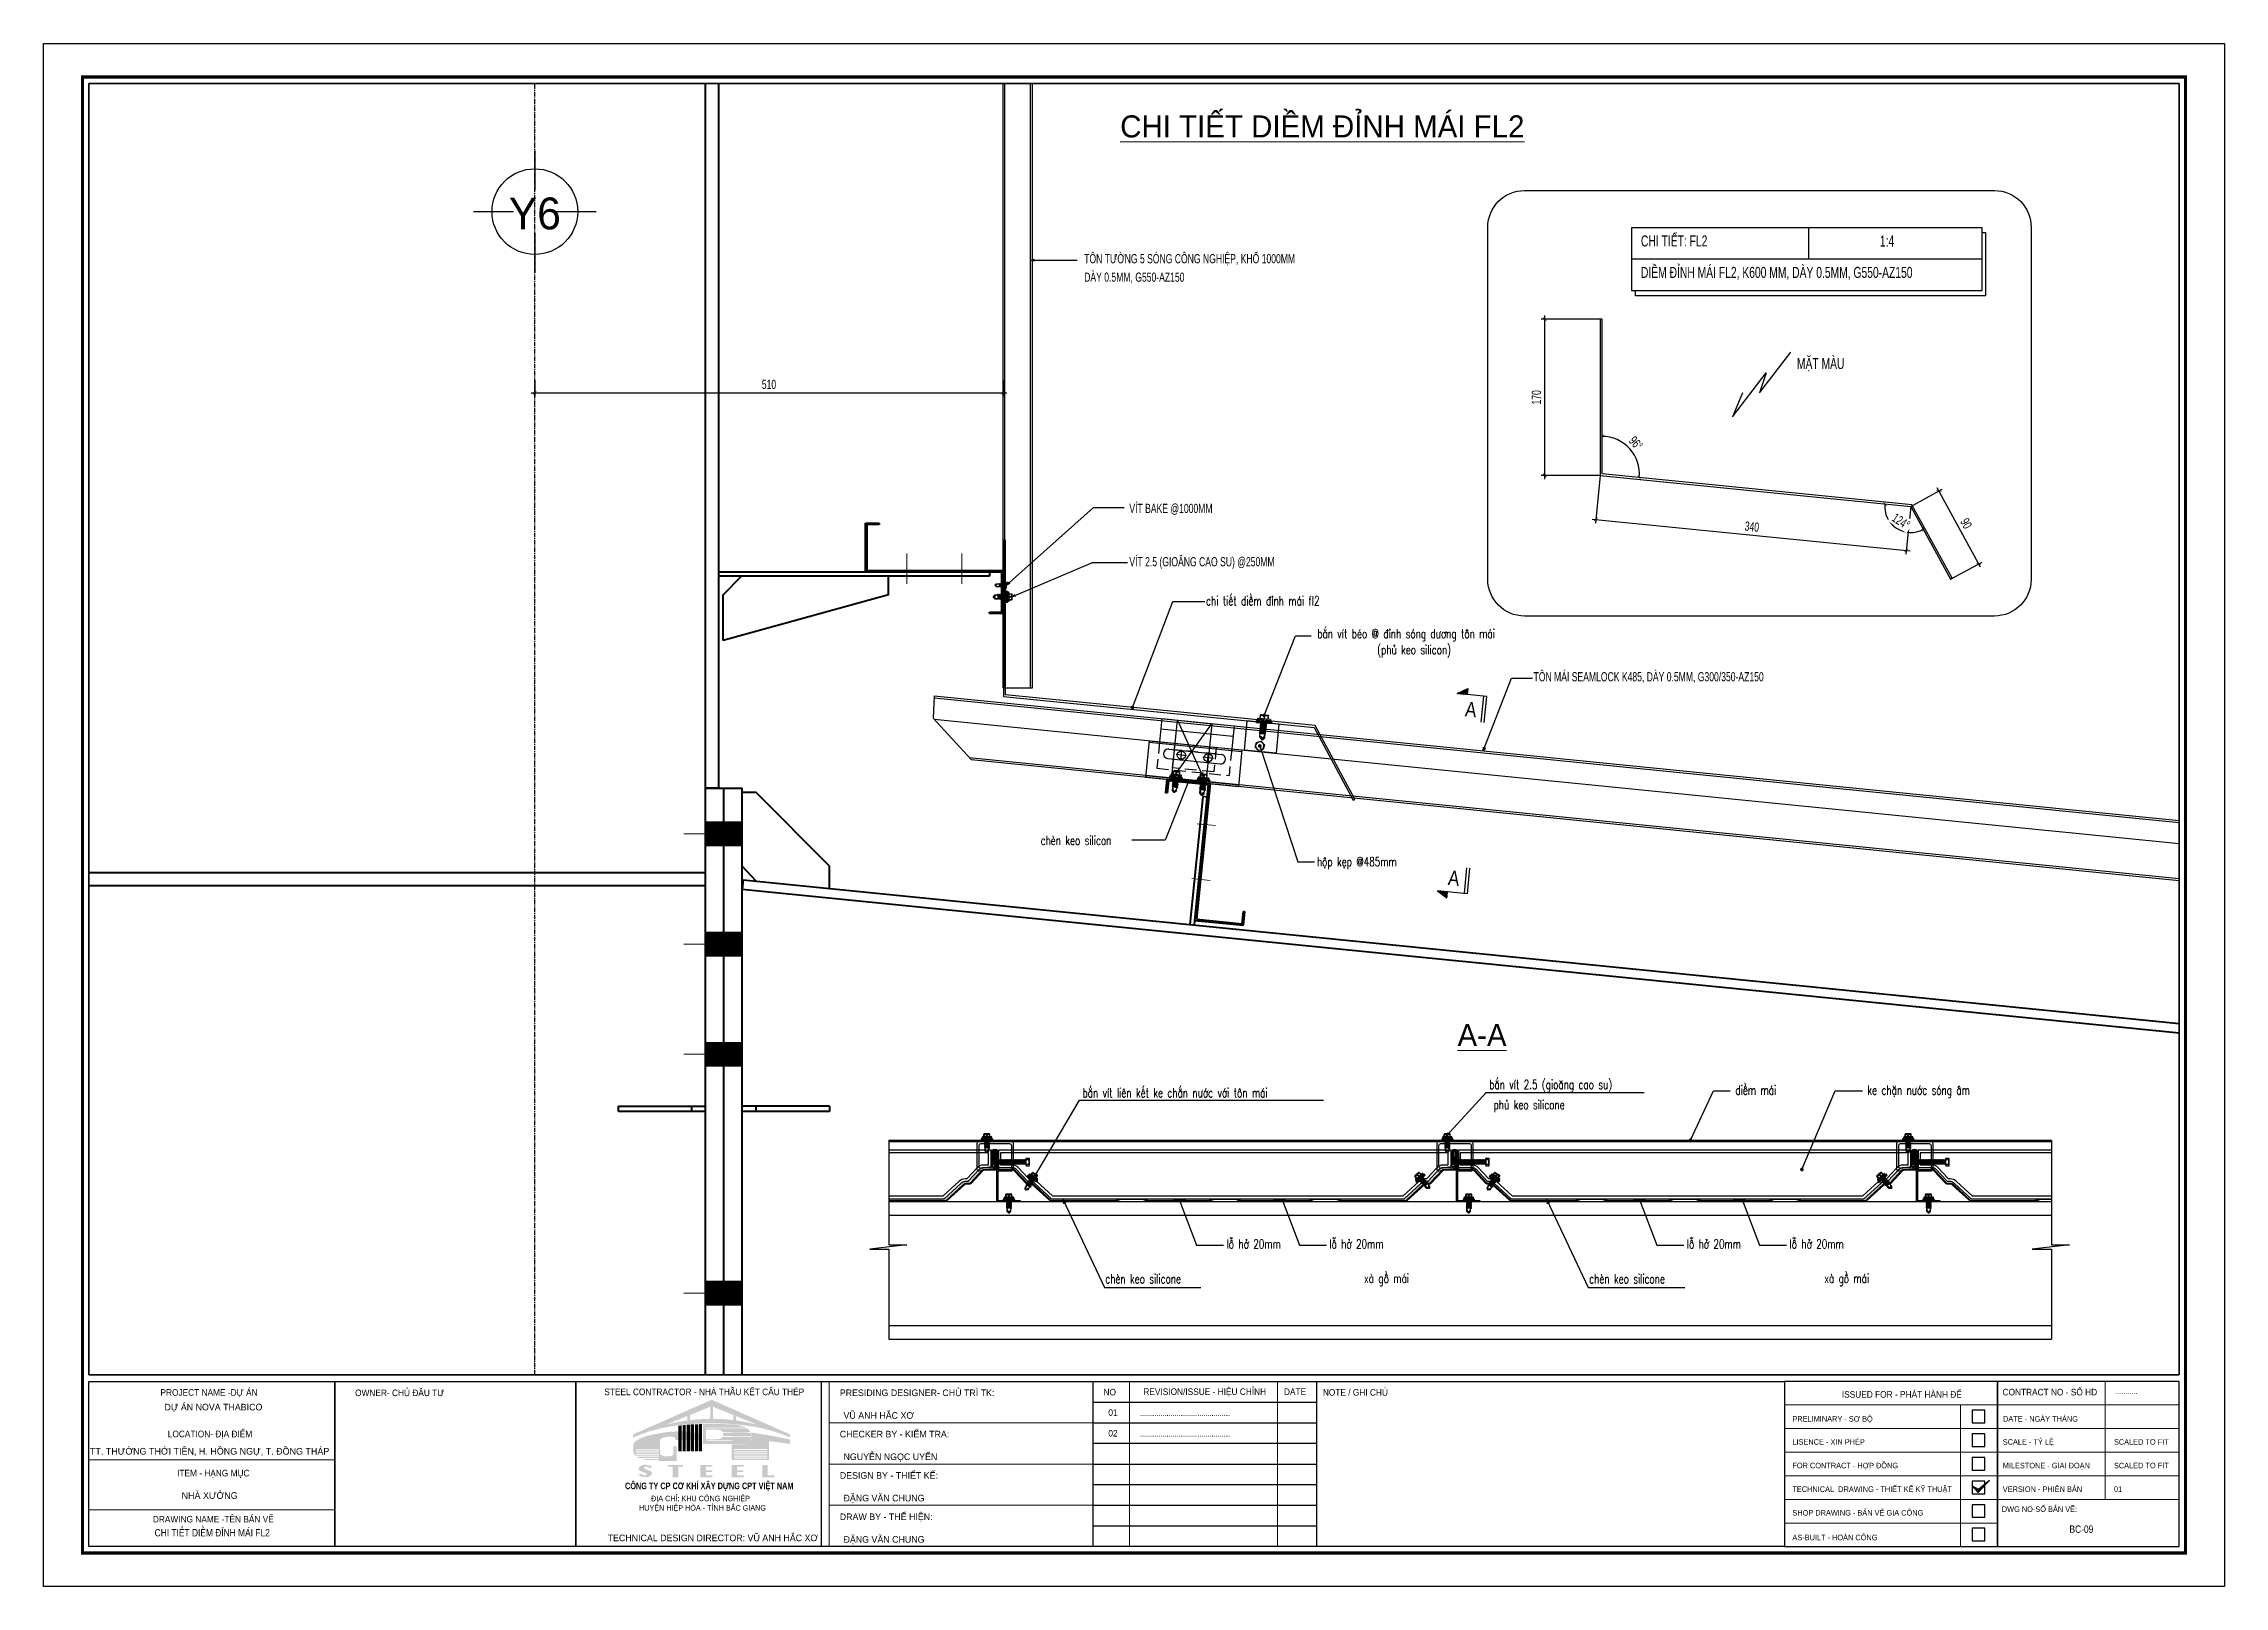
# Model space of a CAD drawing. Header units: inches. Extents: x 2 to 32666, y -5537 to 22.
# Drawn here: x 15460 to 16054, y -4125 to -3705 of the extents above; entities that cross this region are included whole.
import ezdxf
from ezdxf.enums import TextEntityAlignment as Align

# ---------------------------------------------------------------- set-up
doc = ezdxf.new("R2010")
doc.units = ezdxf.units.IN
doc.header["$MEASUREMENT"] = 0
for name, pattern in [('CENTER', [2, 1.25, -0.25, 0.25, -0.25]), ('DASHED2', [0.375, 0.25, -0.125]), ('HIDDEN2', [4.7625, 3.175, -1.5875])]:
    doc.linetypes.add(name, pattern=pattern)
doc.layers.get('Defpoints').update_dxf_attribs({"lineweight": 9})
for name, color, linetype in [('1', 1, 'Continuous'), ('2', 2, 'Continuous'), ('251', 251, 'Continuous'), ('3', 3, 'Continuous'), ('4', 4, 'Continuous'), ('5', 5, 'Continuous'), ('6', 6, 'Continuous'), ('7', 7, 'Continuous'), ('8', 8, 'Continuous'), ('9', 9, 'Continuous'), ('BAO KHUNG', 31, 'Continuous'), ('DIM', 8, 'Continuous'), ('door', 7, 'Continuous'), ('Fast RSQ_A2 Frame$0$Khung ten', 4, 'Continuous'), ('FLAT BAR', 1, 'Continuous'), ('Kyhieu', 7, 'Continuous'), ('NET IN', 3, 'Continuous'), ('STRUCTURE', 1, 'Continuous'), ('Tim truc', 8, 'Continuous')]:
    doc.layers.add(name, color=color, linetype=linetype)
for name, color, linetype, lineweight in [('12H-Text', 3, 'Continuous', 15), ('2H-vua', 2, 'Continuous', 20), ('_TEXT', 3, 'Continuous', 13), ('DETAIL$0$S-Dim', 8, 'Continuous', 20), ('DETAIL$0$S-Hatch', 8, 'Continuous', 13), ('S-Hatch', 8, 'Continuous', 9)]:
    doc.layers.add(name, color=color, linetype=linetype, lineweight=lineweight)
doc.layers.add('Cover text', color=7, linetype='Continuous', true_color=0x52370f)
doc.styles.add('ARIAL-H', font='Vharial.ttf', dxfattribs={"width": 0.8})
doc.styles.add('AVO', font='VAVOB.TTF')
doc.styles.add('hung', font='vnsimli.shx', dxfattribs={"width": 0.7, "height": 520})
doc.styles.add('hx2', font='Vharialn.ttf')
doc.styles.add('ST1', font='vnshx.shx', dxfattribs={"width": 0.7})
doc.styles.add('ST1H', font='vnshxh.shx', dxfattribs={"width": 0.7})
doc.styles.add('ST3', font='VHAVANB.TTF')
doc.styles.get("Standard").update_dxf_attribs({"font": 'arial.ttf'})
doc.styles.add('style1', font='VHAVAN.TTF')
doc.styles.add('STYLE2', font='VHAVAN.TTF')
doc.styles.add('TIEU DE', font='Vharialn.ttf')
doc.dimstyles.new('10', dxfattribs={"dimtxt": 2.5, "dimasz": 1, "dimexe": 1, "dimexo": 0, "dimgap": 1, "dimtad": 1, "dimdec": 0, "dimlfac": 10, "dimzin": 0, "dimdsep": 46, "dimtxsty": 'ST1', "dimblk": 'ARCHTICK', "dimcen": 1, "dimdle": 1, "dimclrd": 251, "dimclre": 251, "dimclrt": 3, "dimadec": 0, "dimazin": 0, "dimtfac": 1, "dimtdec": 0, "dimtix": 1, "dimtofl": 0, "dimtmove": 1, "dimatfit": 3, "dimldrblk": 'OPEN30', "dimfxl": 0, "dimtfill": 1, "dimtolj": 1, "dimtzin": 0, "dimlwd": -1, "dimlwe": -1, "dimarcsym": 0})
doc.dimstyles.new('200', dxfattribs={"dimtxt": 2.5, "dimasz": 1, "dimexe": 1, "dimexo": 0, "dimgap": 1, "dimtad": 1, "dimdec": 0, "dimlfac": 200, "dimzin": 0, "dimdsep": 46, "dimtxsty": 'ST1', "dimblk1": 'ARCHTICK', "dimblk2": 'ARCHTICK', "dimsah": 1, "dimcen": 1, "dimdle": 1, "dimclrd": 251, "dimclre": 251, "dimclrt": 3, "dimadec": 0, "dimazin": 0, "dimtfac": 1, "dimtdec": 0, "dimtix": 1, "dimtmove": 1, "dimatfit": 3, "dimldrblk": 'DOT', "dimfxl": 0, "dimtfill": 1, "dimtolj": 1, "dimtzin": 0, "dimlwd": -1, "dimlwe": -1, "dimarcsym": 0})
doc.dimstyles.new('4', dxfattribs={"dimtxt": 2.5, "dimasz": 1, "dimexe": 1, "dimexo": 0, "dimgap": 1, "dimtad": 1, "dimdec": 0, "dimlfac": 4, "dimzin": 0, "dimdsep": 46, "dimtxsty": 'ST1', "dimblk": 'ARCHTICK', "dimcen": 1, "dimdle": 1, "dimclrd": 8, "dimclre": 8, "dimclrt": 3, "dimadec": 0, "dimazin": 0, "dimtfac": 1, "dimtdec": 0, "dimtix": 1, "dimtmove": 1, "dimatfit": 3, "dimldrblk": 'OPEN30', "dimfxl": 0.18, "dimtfill": 1, "dimtolj": 1, "dimtzin": 0, "dimlwd": -1, "dimlwe": -1, "dimarcsym": 2})

msp = doc.modelspace()

# ---------------------------------------------------------------- texts
at = {"layer": '12H-Text', "style": 'hung', "width": 0.7}
for s, p in [('chi tiÕt diÒm ®Ønh m¸i fl2', (15776.4034, -3857.4563)), ('b¾n vÝt bÐo @ ®Ønh sãng d\xad¬ng t«n m¸i', (15806.7039, -3866.4086)), ('(phñ keo silicon)', (15823.0215, -3870.7779)), ('chÌn keo silicon', (15731.3349, -3922.6882)), ('hép kÑp @485mm', (15806.5977, -3928.4764)), ('b¾n vÝt liªn kÕt ke ch¾n n\xadíc víi t«n m¸i', (15742.7628, -3991.4042)), ('b¾n vÝt 2.5 (gio¨ng cao su)', (15853.5458, -3989.1451)), ('diÒm m¸i', (15920.5941, -3990.6828)), ('ke chÆn n\xadíc sãng ©m', (15956.5509, -3990.6828)), ('phñ keo silicone', (15854.7159, -3994.6192)), ('lç hë 20mm', (15782.0001, -4032.5631)), ('lç hë 20mm', (15809.9868, -4032.5631)), ('lç hë 20mm', (15907.3363, -4032.5631)), ('lç hë 20mm', (15935.3231, -4032.5631)), ('xµ gå m¸i', (15819.4562, -4041.9333)), ('xµ gå m¸i', (15944.7925, -4041.9333)), ('chÌn keo silicone', (15748.9481, -4042.0533)), ('chÌn keo silicone', (15880.7564, -4042.0533))]:
    msp.add_text(s, height=2.5, dxfattribs=at).set_placement(p)
at = {"layer": '3', "style": 'ST1H', "width": 0.7}
for s, p in [('t«n t\xadêng 5 sãng c«ng nghiÖp, khæ 1000mm', (15743.203, -3764.3207)), ('dµy 0.5mm, g550-az150', (15743.203, -3769.347)), ('vÝt bake @1000mm', (15755.5015, -3832.3075)), ('vÝt 2.5 (gio¨ng cao su) @250mm', (15755.5015, -3846.8228)), ('t«n m¸i seamlock k485, dµy 0.5mm, g300/350-az150', (15865.5985, -3878.1356))]:
    msp.add_text(s, height=2.5, dxfattribs=at).set_placement(p)
at = {"layer": '_TEXT', "style": 'ST3'}
for s, p in [('%%Uchi tiÕt diÒm ®Ønh m¸i fl2', (15753.0116, -3730.057)), ('%%Ua-a', (15844.887, -3977.4483))]:
    msp.add_text(s, height=6, dxfattribs=at).set_placement(p)
at = {"layer": 'Kyhieu', "color": 3, "ltscale": 10, "style": 'AVO'}
msp.add_text('Y6', height=8.66667, dxfattribs=at).set_placement((15593.5721, -3750.7558), align=Align.MIDDLE_CENTER)

# ---------------------------------------------------------------- blocks, each defined once
blk = doc.blocks.new('DETAIL$0$MARK')
at = {"layer": 'DETAIL$0$S-Hatch', "linetype": 'Continuous'}
h = blk.add_hatch(dxfattribs=at)
h.set_pattern_fill('ANSI31', color=256, scale=50, style=0)
h.paths.add_polyline_path([(1667850, -1156933), (1667909, -1156997), (1668012, -1156885), (1667913, -1156967)])
at = {"layer": 'DETAIL$0$S-Dim', "linetype": 'Continuous'}
blk.add_lwpolyline([(1667850, -1156933), (1667909, -1156997), (1668012, -1156885), (1667913, -1156967), (1667850, -1156933)], dxfattribs=at)
blk = doc.blocks.new('logo cpt')
at = {"layer": '2H-vua', "ltscale": 2}
h = blk.add_hatch(color=1, dxfattribs=at)
h.dxf.hatch_style = 1
edge = h.paths.add_edge_path()
edge.add_line((0, 0), (-59.3, -26.2))
edge.add_spline(control_points=[(-59.3, -26.2), (-59.3, -26.2), (-59.4, -26.2), (-59.4, -26.3), (-59.4, -26.3)], knot_values=[0, 0, 0, 0, 0.090528, 0.18293, 0.18293, 0.18293, 0.18293], degree=3, periodic=0)
edge.add_line((-59.4, -26.3), (-59.4, -28.4))
edge.add_spline(control_points=[(-59.4, -28.4), (-59.4, -28.4), (-59.4, -28.5), (-59.3, -28.5), (-59.3, -28.6), (-59.2, -28.5), (-59.2, -28.5)], knot_values=[0, 0, 0, 0, 0.068206, 0.126958, 0.189177, 0.244498, 0.244498, 0.244498, 0.244498], degree=3, periodic=0)
edge.add_line((-59.2, -28.5), (-57.4, -27.7))
edge.add_line((-57.4, -27.7), (-56, -27.2))
edge.add_line((-56, -27.2), (-54.9, -26.7))
edge.add_line((-54.9, -26.7), (-53.9, -26.3))
edge.add_line((-53.9, -26.3), (-52.4, -25.8))
edge.add_line((-52.4, -25.8), (-50.2, -25))
edge.add_line((-50.2, -25), (-49, -24.6))
edge.add_line((-49, -24.6), (-48, -24.2))
edge.add_line((-48, -24.2), (-46.2, -23.7))
edge.add_line((-46.2, -23.7), (-44.7, -23.2))
edge.add_line((-44.7, -23.2), (-43, -22.8))
edge.add_spline(control_points=[(-43, -22.8), (-40.8, -22.2), (-35.1, -20.8), (-24.5, -19.2), (-12.3, -18), (-3.7, -17.9), (0, -17.8)], knot_values=[0, 0, 0, 0, 6.689632, 17.790922, 32.231173, 43.398154, 43.398154, 43.398154, 43.398154], degree=3, periodic=0)
edge.add_spline(control_points=[(0, -17.8), (3.7, -17.9), (12.3, -18), (24.5, -19.2), (35.1, -20.8), (40.8, -22.2), (43, -22.8)], knot_values=[0, 0, 0, 0, 11.166981, 25.607232, 36.708522, 43.398154, 43.398154, 43.398154, 43.398154], degree=3, periodic=0)
edge.add_line((43, -22.8), (44.7, -23.2))
edge.add_line((44.7, -23.2), (46.2, -23.7))
edge.add_line((46.2, -23.7), (48, -24.2))
edge.add_line((48, -24.2), (49, -24.6))
edge.add_line((49, -24.6), (50.2, -25))
edge.add_line((50.2, -25), (52.4, -25.8))
edge.add_line((52.4, -25.8), (53.9, -26.3))
edge.add_line((53.9, -26.3), (54.9, -26.7))
edge.add_line((54.9, -26.7), (56, -27.2))
edge.add_line((56, -27.2), (57.4, -27.7))
edge.add_line((57.4, -27.7), (59.2, -28.5))
edge.add_spline(control_points=[(59.2, -28.5), (59.2, -28.5), (59.3, -28.6), (59.3, -28.5), (59.4, -28.5), (59.4, -28.4), (59.4, -28.4)], knot_values=[0, 0, 0, 0, 0.055322, 0.11754, 0.176292, 0.244498, 0.244498, 0.244498, 0.244498], degree=3, periodic=0)
edge.add_line((59.4, -28.4), (59.4, -26.3))
edge.add_spline(control_points=[(59.4, -26.3), (59.4, -26.3), (59.4, -26.2), (59.3, -26.2), (59.3, -26.2)], knot_values=[0, 0, 0, 0, 0.092401, 0.18293, 0.18293, 0.18293, 0.18293], degree=3, periodic=0)
edge.add_line((59.3, -26.2), (0, 0))
edge = h.paths.add_edge_path(flags=16)
edge.add_line((1, -5.3), (16.5, -11.6))
edge.add_line((16.5, -11.6), (16.5, -15.4))
edge.add_spline(control_points=[(16.5, -15.4), (13.9, -15.1), (8.7, -14.6), (3.5, -14.5), (1, -14.4)], knot_values=[18.676889, 18.676889, 18.676889, 18.676889, 26.68916, 34.246708, 34.246708, 34.246708, 34.246708], degree=3, periodic=0)
edge.add_line((1, -14.4), (1, -5.3))
edge = h.paths.add_edge_path(flags=16)
edge.add_line((-1, -5.3), (-1, -14.4))
edge.add_spline(control_points=[(-1, -14.4), (-3.5, -14.5), (-8.7, -14.6), (-13.9, -15.1), (-16.5, -15.4)], knot_values=[18.676889, 18.676889, 18.676889, 18.676889, 26.234437, 34.246708, 34.246708, 34.246708, 34.246708], degree=3, periodic=0)
edge.add_line((-16.5, -15.4), (-16.5, -11.6))
edge.add_line((-16.5, -11.6), (-1, -5.3))
edge = h.paths.add_edge_path(flags=16)
edge.add_line((18.5, -12.4), (34.8, -19))
edge.add_spline(control_points=[(34.8, -19), (32.4, -18.4), (27, -17), (21.5, -16.1), (18.5, -15.7)], knot_values=[0, 0, 0, 0, 7.661393, 16.695244, 16.695244, 16.695244, 16.695244], degree=3, periodic=0)
edge.add_line((18.5, -15.7), (18.5, -12.4))
edge = h.paths.add_edge_path(flags=16)
edge.add_line((-18.5, -12.4), (-18.5, -15.7))
edge.add_spline(control_points=[(-18.5, -15.7), (-21.5, -16.1), (-27, -17), (-32.4, -18.4), (-34.8, -19)], knot_values=[0, 0, 0, 0, 9.033851, 16.695244, 16.695244, 16.695244, 16.695244], degree=3, periodic=0)
edge.add_line((-34.8, -19), (-18.5, -12.4))
at = {"layer": '2H-vua', "ltscale": 2, "true_color": 0x0000bd}
h = blk.add_hatch(color=172, dxfattribs=at)
h.dxf.hatch_style = 1
edge = h.paths.add_edge_path()
edge.add_line((-26.5, -35.3), (-29, -35.3))
edge.add_line((-29, -35.3), (-29, -39.8))
edge.add_spline(control_points=[(-29, -39.8), (-29, -40.1), (-29, -40.5), (-29.1, -41.2), (-29.3, -41.8), (-29.8, -42.3), (-30.5, -42.5), (-31.2, -42.7), (-31.9, -42.7), (-32.8, -42.8), (-33.8, -42.9), (-34.9, -42.9), (-35.9, -42.8), (-36.8, -42.6), (-37.5, -42.3), (-38.1, -41.9), (-38.5, -41.4), (-38.8, -40.9), (-38.8, -40.5), (-38.8, -40.3), (-38.9, -40.2)], knot_values=[0, 0, 0, 0, 0.679106, 1.416411, 1.991685, 2.486653, 3.449332, 4.04487, 4.779635, 5.6579, 6.651397, 7.82701, 9.009902, 9.65126, 10.433258, 11.240547, 11.77736, 12.501996, 12.886685, 13.084173, 13.084173, 13.084173, 13.084173], degree=3, periodic=0)
edge.add_line((-38.9, -40.2), (-39.2, -31.8))
edge.add_spline(control_points=[(-39.2, -31.8), (-39.2, -31.6), (-39.2, -31.3), (-39.1, -30.8), (-39, -30.5), (-38.7, -29.8), (-37.7, -29.1), (-35.9, -28.4), (-33.9, -28.1), (-32, -27.9), (-30.8, -27.9), (-29.8, -28), (-29.2, -28.1), (-28.6, -28.2), (-28.2, -28.6), (-27.8, -28.8), (-27.6, -29.2), (-27.4, -29.5), (-27.4, -29.8), (-27.4, -30.1), (-27.5, -30.3), (-27.5, -30.4)], knot_values=[0, 0, 0, 0, 0.639974, 0.927001, 1.315485, 1.784934, 3.04414, 4.896322, 7.542101, 8.98199, 10.633425, 11.259738, 11.786572, 12.490614, 12.976547, 13.417104, 13.795301, 14.182315, 14.521901, 14.772084, 15.08434, 15.08434, 15.08434, 15.08434], degree=3, periodic=0)
edge.add_line((-27.5, -30.4), (-25.1, -30.4))
edge.add_spline(control_points=[(-25.1, -30.4), (-25.1, -28.2), (-25.1, -26.1), (-25.1, -24)], knot_values=[1.660641, 1.660641, 1.660641, 1.660641, 2.000673, 2.000673, 2.000673, 2.000673], weights=[1, 1, 1, 1], degree=3, periodic=0)
edge.add_spline(control_points=[(-25.1, -24), (-25.9, -24), (-28.9, -24), (-33.6, -24.4), (-40.9, -25.6), (-48.3, -27), (-54.8, -29.4), (-57.8, -31.5), (-58.7, -32.6), (-58.9, -32.9)], knot_values=[0, 0, 0, 0, 2.488239, 8.970845, 14.111923, 24.664854, 31.502662, 34.620973, 35.647344, 35.647344, 35.647344, 35.647344], degree=3, periodic=0)
edge.add_spline(control_points=[(-58.9, -32.9), (-59, -33.1), (-59.1, -33.4), (-59.2, -33.8), (-59.2, -33.9)], knot_values=[0, 0, 0, 0, 0.649396, 1.111903, 1.111903, 1.111903, 1.111903], degree=3, periodic=0)
edge.add_line((-59.2, -33.9), (-59.2, -39.7))
edge.add_spline(control_points=[(-59.2, -39.7), (-59.1, -40.2), (-58.8, -41.3), (-57.9, -42), (-57.5, -42.3)], knot_values=[0, 0, 0, 0, 1.615996, 3.213839, 3.213839, 3.213839, 3.213839], degree=3, periodic=0)
edge.add_line((-57.5, -42.3), (-39.9, -42.3))
edge.add_line((-39.9, -42.3), (-39.9, -43.1))
edge.add_line((-39.9, -43.1), (-56.6, -43.1))
edge.add_spline(control_points=[(-56.6, -43.1), (-56.1, -43.5), (-55.6, -43.8), (-55, -44)], knot_values=[4.464767, 4.464767, 4.464767, 4.464767, 6.233584, 6.233584, 6.233584, 6.233584], degree=3, periodic=0)
edge.add_line((-55, -44), (-39.9, -44))
edge.add_line((-39.9, -44), (-39.9, -44.8))
edge.add_line((-39.9, -44.8), (-52.7, -44.8))
edge.add_spline(control_points=[(-52.7, -44.8), (-52.1, -45), (-50.8, -45.4), (-49.5, -45.5), (-48.8, -45.6)], knot_values=[0, 0, 0, 0, 1.969376, 3.947208, 3.947208, 3.947208, 3.947208], degree=3, periodic=0)
edge.add_line((-48.8, -45.6), (-40, -45.6))
edge.add_line((-40, -45.6), (-40, -46.3))
edge.add_line((-40, -46.3), (-26.5, -46.3))
edge.add_line((-26.5, -46.3), (-26.5, -35.3))
h.paths.add_polyline_path([(-39.9, -41.5), (-57.6, -41.5), (-57.6, -40.7), (-39.9, -40.7)], flags=16)
h.paths.add_polyline_path([(-39.9, -39.9), (-57.6, -39.9), (-57.6, -39.1), (-39.9, -39.1)], flags=16)
h.paths.add_polyline_path([(-39.9, -38.2), (-57.6, -38.2), (-57.6, -37.4), (-39.9, -37.4)], flags=16)
edge = h.paths.add_edge_path()
edge.add_spline(control_points=[(-22, -30.4), (-22, -28.3), (-22, -26.2), (-22, -24)], knot_values=[1.658755, 1.658755, 1.658755, 1.658755, 1.987897, 1.987897, 1.987897, 1.987897], weights=[1, 1, 1, 1], degree=3, periodic=0)
edge.add_spline(control_points=[(-22, -24), (-22.1, -24), (-22.4, -24), (-22.6, -24), (-22.7, -24)], knot_values=[38.051452, 38.051452, 38.051452, 38.051452, 38.385889, 38.719297, 38.719297, 38.719297, 38.719297], degree=3, periodic=0)
edge.add_spline(control_points=[(-22.7, -24), (-22.7, -26.1), (-22.7, -28.3), (-22.7, -30.4)], knot_values=[0.65234, 0.65234, 0.65234, 0.65234, 0.984869, 0.984869, 0.984869, 0.984869], weights=[1, 1, 1, 1], degree=3, periodic=0)
edge.add_line((-22.7, -30.4), (-22, -30.4))
edge = h.paths.add_edge_path()
edge.add_spline(control_points=[(-18.9, -27.3), (-18.9, -26.3), (-18.9, -25.2), (-18.9, -24.2)], knot_values=[1.815146, 1.815146, 1.815146, 1.815146, 1.972104, 1.972104, 1.972104, 1.972104], weights=[1, 1, 1, 1], degree=3, periodic=0)
edge.add_spline(control_points=[(-18.9, -24.2), (-19.2, -24.2), (-19.4, -24.1), (-19.6, -24.1)], knot_values=[41.123651, 41.123651, 41.123651, 41.123651, 41.826885, 41.826885, 41.826885, 41.826885], degree=3, periodic=0)
edge.add_spline(control_points=[(-19.6, -24.1), (-19.6, -26.2), (-19.6, -28.3), (-19.6, -30.4)], knot_values=[0.650819, 0.650819, 0.650819, 0.650819, 0.970014, 0.970014, 0.970014, 0.970014], weights=[1, 1, 1, 1], degree=3, periodic=0)
edge.add_line((-19.6, -30.4), (-18.9, -30.4))
edge.add_spline(control_points=[(-18.9, -30.4), (-18.9, -29.4), (-18.9, -28.3), (-18.9, -27.3)], knot_values=[1.657232, 1.657232, 1.657232, 1.657232, 1.815146, 1.815146, 1.815146, 1.815146], weights=[1, 1, 1, 1], degree=3, periodic=0)
edge = h.paths.add_edge_path()
edge.add_spline(control_points=[(-15.8, -27.5), (-15.8, -26.5), (-15.8, -25.5), (-15.8, -24.5)], knot_values=[1.804407, 1.804407, 1.804407, 1.804407, 1.950128, 1.950128, 1.950128, 1.950128], weights=[1, 1, 1, 1], degree=3, periodic=0)
edge.add_spline(control_points=[(-15.8, -24.5), (-15.9, -24.5), (-15.9, -24.5), (-15.9, -24.5)], knot_values=[44.85263, 44.85263, 44.85263, 44.85263, 44.946366, 44.946366, 44.946366, 44.946366], degree=3, periodic=0)
edge.add_spline(control_points=[(-15.9, -24.5), (-15.9, -24.5), (-16.1, -24.5), (-16.3, -24.4), (-16.5, -24.4)], knot_values=[44.245123, 44.245123, 44.245123, 44.245123, 44.297839, 44.85263, 44.85263, 44.85263, 44.85263], degree=3, periodic=0)
edge.add_spline(control_points=[(-16.5, -24.4), (-16.5, -24.7), (-16.5, -25), (-16.5, -25.3)], knot_values=[0.905266, 0.905266, 0.905266, 0.905266, 0.949016, 0.949016, 0.949016, 0.949016], weights=[1, 1, 1, 1], degree=3, periodic=0)
edge.add_spline(control_points=[(-16.5, -25.3), (-16.5, -27), (-16.5, -28.7), (-16.5, -30.4)], knot_values=[0.6495, 0.6495, 0.6495, 0.6495, 0.905266, 0.905266, 0.905266, 0.905266], weights=[1, 1, 1, 1], degree=3, periodic=0)
edge.add_line((-16.5, -30.4), (-15.8, -30.4))
edge.add_spline(control_points=[(-15.8, -30.4), (-15.8, -29.9), (-15.8, -29.5), (-15.8, -29.1)], knot_values=[1.656067, 1.656067, 1.656067, 1.656067, 1.723738, 1.723738, 1.723738, 1.723738], weights=[1, 1, 1, 1], degree=3, periodic=0)
edge.add_spline(control_points=[(-15.8, -29.1), (-15.8, -28.5), (-15.8, -28), (-15.8, -27.5)], knot_values=[1.723738, 1.723738, 1.723738, 1.723738, 1.804404, 1.804404, 1.804404, 1.804404], weights=[1, 1, 1, 1], degree=3, periodic=0)
edge.add_spline(control_points=[(-15.8, -27.5), (-15.8, -27.5), (-15.8, -27.5), (-15.8, -27.5)], knot_values=[1.804404, 1.804404, 1.804404, 1.804404, 1.804407, 1.804407, 1.804407, 1.804407], weights=[1, 1, 1, 1], degree=3, periodic=0)
edge = h.paths.add_edge_path()
edge.add_spline(control_points=[(-12.7, -28), (-12.7, -27), (-12.7, -26.1), (-12.7, -25.1)], knot_values=[1.776179, 1.776179, 1.776179, 1.776179, 1.920589, 1.920589, 1.920589, 1.920589], weights=[1, 1, 1, 1], degree=3, periodic=0)
edge.add_spline(control_points=[(-12.7, -25.1), (-13, -25), (-13.2, -25), (-13.4, -24.9)], knot_values=[47.389322, 47.389322, 47.389322, 47.389322, 48.075391, 48.075391, 48.075391, 48.075391], degree=3, periodic=0)
edge.add_spline(control_points=[(-13.4, -24.9), (-13.4, -24.9), (-13.4, -24.9), (-13.4, -24.9)], knot_values=[47.389171, 47.389171, 47.389171, 47.389171, 47.389322, 47.389322, 47.389322, 47.389322], degree=3, periodic=0)
edge.add_spline(control_points=[(-13.4, -24.9), (-13.4, -25.4), (-13.4, -25.8), (-13.4, -26.3)], knot_values=[0.854166, 0.854166, 0.854166, 0.854166, 0.920674, 0.920674, 0.920674, 0.920674], weights=[1, 1, 1, 1], degree=3, periodic=0)
edge.add_spline(control_points=[(-13.4, -26.3), (-13.4, -26.6), (-13.4, -26.8), (-13.4, -27.1)], knot_values=[0.813011, 0.813011, 0.813011, 0.813011, 0.854166, 0.854166, 0.854166, 0.854166], weights=[1, 1, 1, 1], degree=3, periodic=0)
edge.add_spline(control_points=[(-13.4, -27.1), (-13.4, -27.3), (-13.4, -27.5), (-13.4, -27.7)], knot_values=[0.785786, 0.785786, 0.785786, 0.785786, 0.813011, 0.813011, 0.813011, 0.813011], weights=[1, 1, 1, 1], degree=3, periodic=0)
edge.add_spline(control_points=[(-13.4, -27.7), (-13.4, -28.6), (-13.4, -29.5), (-13.4, -30.4)], knot_values=[0.649905, 0.649905, 0.649905, 0.649905, 0.785786, 0.785786, 0.785786, 0.785786], weights=[1, 1, 1, 1], degree=3, periodic=0)
edge.add_spline(control_points=[(-13.4, -30.4), (-13.4, -30.4), (-13.4, -30.4), (-13.4, -30.4)], knot_values=[0.648777, 0.648777, 0.648777, 0.648777, 0.649905, 0.649905, 0.649905, 0.649905], weights=[1, 1, 1, 1], degree=3, periodic=0)
edge.add_line((-13.4, -30.4), (-12.7, -30.4))
edge.add_spline(control_points=[(-12.7, -30.4), (-12.7, -30), (-12.7, -29.7), (-12.7, -29.3)], knot_values=[1.655439, 1.655439, 1.655439, 1.655439, 1.710581, 1.710581, 1.710581, 1.710581], weights=[1, 1, 1, 1], degree=3, periodic=0)
edge.add_spline(control_points=[(-12.7, -29.3), (-12.7, -29), (-12.7, -28.8), (-12.7, -28.5)], knot_values=[1.710581, 1.710581, 1.710581, 1.710581, 1.752409, 1.752409, 1.752409, 1.752409], weights=[1, 1, 1, 1], degree=3, periodic=0)
edge.add_spline(control_points=[(-12.7, -28.5), (-12.7, -28.3), (-12.7, -28.2), (-12.7, -28)], knot_values=[1.752409, 1.752409, 1.752409, 1.752409, 1.776179, 1.776179, 1.776179, 1.776179], weights=[1, 1, 1, 1], degree=3, periodic=0)
edge = h.paths.add_edge_path()
edge.add_spline(control_points=[(-9.7, -25.8), (-9.8, -25.8), (-10, -25.7), (-10.2, -25.6), (-10.3, -25.6)], knot_values=[0, 0, 0, 0, 0.271115, 0.703489, 0.703489, 0.703489, 0.703489], degree=3, periodic=0)
edge.add_spline(control_points=[(-10.3, -25.6), (-10.3, -25.8), (-10.3, -26), (-10.3, -26.3)], knot_values=[0.854515, 0.854515, 0.854515, 0.854515, 0.88662, 0.88662, 0.88662, 0.88662], weights=[1, 1, 1, 1], degree=3, periodic=0)
edge.add_spline(control_points=[(-10.3, -26.3), (-10.3, -26.3), (-10.3, -26.3), (-10.3, -26.4)], knot_values=[0.848481, 0.848481, 0.848481, 0.848481, 0.854515, 0.854515, 0.854515, 0.854515], weights=[1, 1, 1, 1], degree=3, periodic=0)
edge.add_spline(control_points=[(-10.3, -26.4), (-10.3, -26.7), (-10.3, -27.1), (-10.3, -27.5)], knot_values=[0.794629, 0.794629, 0.794629, 0.794629, 0.848481, 0.848481, 0.848481, 0.848481], weights=[1, 1, 1, 1], degree=3, periodic=0)
edge.add_spline(control_points=[(-10.3, -27.5), (-10.3, -28.5), (-10.3, -29.4), (-10.3, -30.4)], knot_values=[0.64839, 0.64839, 0.64839, 0.64839, 0.794629, 0.794629, 0.794629, 0.794629], weights=[1, 1, 1, 1], degree=3, periodic=0)
edge.add_line((-10.3, -30.4), (-9.7, -30.4))
edge.add_spline(control_points=[(-9.7, -30.4), (-9.7, -30.3), (-9.7, -30.2), (-9.7, -30.1)], knot_values=[1.654916, 1.654916, 1.654916, 1.654916, 1.670697, 1.670697, 1.670697, 1.670697], weights=[1, 1, 1, 1], degree=3, periodic=0)
edge.add_spline(control_points=[(-9.7, -30.1), (-9.7, -29.3), (-9.7, -28.6), (-9.7, -27.8)], knot_values=[1.670697, 1.670697, 1.670697, 1.670697, 1.782814, 1.782814, 1.782814, 1.782814], weights=[1, 1, 1, 1], degree=3, periodic=0)
edge.add_spline(control_points=[(-9.7, -27.8), (-9.7, -27.2), (-9.7, -26.5), (-9.7, -25.8)], knot_values=[1.782814, 1.782814, 1.782814, 1.782814, 1.882275, 1.882275, 1.882275, 1.882275], weights=[1, 1, 1, 1], degree=3, periodic=0)
at = {"layer": '2H-vua', "ltscale": 2}
h = blk.add_hatch(color=1, dxfattribs=at)
h.dxf.hatch_style = 1
edge = h.paths.add_edge_path()
edge.add_spline(control_points=[(-22.7, -30.4), (-22.7, -28.3), (-22.7, -26.1), (-22.7, -24)], knot_values=[0.65234, 0.65234, 0.65234, 0.65234, 0.984869, 0.984869, 0.984869, 0.984869], weights=[1, 1, 1, 1], degree=3, periodic=0)
edge.add_spline(control_points=[(-22.7, -24), (-22.7, -22.5), (-22.7, -21), (-22.7, -19.5)], knot_values=[0.984869, 0.984869, 0.984869, 0.984869, 1.216541, 1.216541, 1.216541, 1.216541], weights=[1, 1, 1, 1], degree=3, periodic=0)
edge.add_spline(control_points=[(-22.7, -19.5), (-22.7, -19.5), (-22.7, -19.5), (-22.7, -19.5), (-22.8, -19.4), (-22.8, -19.4), (-22.8, -19.4), (-22.8, -19.4)], knot_values=[1.216541, 1.216541, 1.216541, 1.216541, 1.259596, 1.296989, 1.345872, 1.376028, 1.41378, 1.41378, 1.41378, 1.41378], weights=[1, 1, 1, 1, 1, 1, 1, 1], degree=3, periodic=0)
edge.add_line((-22.8, -19.4), (-25, -19.7))
edge.add_spline(control_points=[(-25, -19.7), (-25, -19.7), (-25, -19.8), (-25.1, -19.8), (-25.1, -19.8), (-25.1, -19.9), (-25.1, -19.9)], knot_values=[2.217254, 2.217254, 2.217254, 2.217254, 2.274562, 2.326082, 2.37697, 2.409598, 2.409598, 2.409598, 2.409598], weights=[1, 1, 1, 1, 1, 1, 1], degree=3, periodic=0)
edge.add_spline(control_points=[(-25.1, -19.9), (-25.1, -21.2), (-25.1, -22.6), (-25.1, -24)], knot_values=[2.000673, 2.000673, 2.000673, 2.000673, 2.217254, 2.217254, 2.217254, 2.217254], weights=[1, 1, 1, 1], degree=3, periodic=0)
edge.add_spline(control_points=[(-25.1, -24), (-25.1, -26.1), (-25.1, -28.2), (-25.1, -30.4)], knot_values=[1.660641, 1.660641, 1.660641, 1.660641, 2.000673, 2.000673, 2.000673, 2.000673], weights=[1, 1, 1, 1], degree=3, periodic=0)
edge.add_spline(control_points=[(-25.1, -30.4), (-25.1, -33.2), (-25.1, -36), (-25.1, -38.8)], knot_values=[1.217254, 1.217254, 1.217254, 1.217254, 1.660641, 1.660641, 1.660641, 1.660641], weights=[1, 1, 1, 1], degree=3, periodic=0)
edge.add_spline(control_points=[(-25.1, -38.8), (-25.1, -38.8), (-25.1, -38.8), (-25, -38.9), (-25, -38.9), (-25, -38.9)], knot_values=[1, 1, 1, 1, 1.073403, 1.153898, 1.217254, 1.217254, 1.217254, 1.217254], weights=[1, 1, 1, 1, 1, 1], degree=3, periodic=0)
edge.add_spline(control_points=[(-25, -38.9), (-24.3, -38.9), (-23.5, -38.9), (-22.8, -38.9)], knot_values=[0, 0, 0, 0, 1, 1, 1, 1], weights=[1, 1, 1, 1], degree=3, periodic=0)
edge.add_spline(control_points=[(-22.8, -38.9), (-22.8, -38.9), (-22.8, -38.9), (-22.7, -38.8), (-22.7, -38.8), (-22.7, -38.8)], knot_values=[0, 0, 0, 0, 0.063356, 0.156751, 0.216541, 0.216541, 0.216541, 0.216541], weights=[1, 1, 1, 1, 1, 1], degree=3, periodic=0)
edge.add_spline(control_points=[(-22.7, -38.8), (-22.7, -36), (-22.7, -33.2), (-22.7, -30.4)], knot_values=[0.216541, 0.216541, 0.216541, 0.216541, 0.65234, 0.65234, 0.65234, 0.65234], weights=[1, 1, 1, 1], degree=3, periodic=0)
edge = h.paths.add_edge_path()
edge.add_spline(control_points=[(-19.6, -30.4), (-19.6, -28.3), (-19.6, -26.2), (-19.6, -24.1)], knot_values=[0.650819, 0.650819, 0.650819, 0.650819, 0.970014, 0.970014, 0.970014, 0.970014], weights=[1, 1, 1, 1], degree=3, periodic=0)
edge.add_spline(control_points=[(-19.6, -24.1), (-19.6, -22.5), (-19.6, -20.9), (-19.6, -19.2)], knot_values=[0.970014, 0.970014, 0.970014, 0.970014, 1.216541, 1.216541, 1.216541, 1.216541], weights=[1, 1, 1, 1], degree=3, periodic=0)
edge.add_spline(control_points=[(-19.6, -19.2), (-19.6, -19.2), (-19.6, -19.1), (-19.7, -19.1), (-19.7, -19.1), (-19.7, -19.1), (-19.8, -19.1), (-19.8, -19.1)], knot_values=[1.216541, 1.216541, 1.216541, 1.216541, 1.259596, 1.296989, 1.345872, 1.376028, 1.41378, 1.41378, 1.41378, 1.41378], weights=[1, 1, 1, 1, 1, 1, 1, 1], degree=3, periodic=0)
edge.add_line((-19.8, -19.1), (-21.9, -19.3))
edge.add_spline(control_points=[(-21.9, -19.3), (-21.9, -19.3), (-22, -19.3), (-22, -19.4), (-22, -19.4), (-22, -19.4), (-22, -19.5)], knot_values=[2.217254, 2.217254, 2.217254, 2.217254, 2.274562, 2.326082, 2.37697, 2.409598, 2.409598, 2.409598, 2.409598], weights=[1, 1, 1, 1, 1, 1, 1], degree=3, periodic=0)
edge.add_spline(control_points=[(-22, -19.5), (-22, -21), (-22, -22.5), (-22, -24)], knot_values=[1.987897, 1.987897, 1.987897, 1.987897, 2.217254, 2.217254, 2.217254, 2.217254], weights=[1, 1, 1, 1], degree=3, periodic=0)
edge.add_spline(control_points=[(-22, -24), (-22, -26.2), (-22, -28.3), (-22, -30.4)], knot_values=[1.658755, 1.658755, 1.658755, 1.658755, 1.987897, 1.987897, 1.987897, 1.987897], weights=[1, 1, 1, 1], degree=3, periodic=0)
edge.add_spline(control_points=[(-22, -30.4), (-22, -33.2), (-22, -36), (-22, -38.8)], knot_values=[1.217254, 1.217254, 1.217254, 1.217254, 1.658755, 1.658755, 1.658755, 1.658755], weights=[1, 1, 1, 1], degree=3, periodic=0)
edge.add_spline(control_points=[(-22, -38.8), (-22, -38.8), (-22, -38.8), (-22, -38.9), (-21.9, -38.9), (-21.9, -38.9)], knot_values=[1, 1, 1, 1, 1.073403, 1.153898, 1.217254, 1.217254, 1.217254, 1.217254], weights=[1, 1, 1, 1, 1, 1], degree=3, periodic=0)
edge.add_spline(control_points=[(-21.9, -38.9), (-21.2, -38.9), (-20.5, -38.9), (-19.8, -38.9)], knot_values=[0, 0, 0, 0, 1, 1, 1, 1], weights=[1, 1, 1, 1], degree=3, periodic=0)
edge.add_spline(control_points=[(-19.8, -38.9), (-19.7, -38.9), (-19.7, -38.9), (-19.6, -38.8), (-19.6, -38.8), (-19.6, -38.8)], knot_values=[0, 0, 0, 0, 0.063356, 0.156751, 0.216541, 0.216541, 0.216541, 0.216541], weights=[1, 1, 1, 1, 1, 1], degree=3, periodic=0)
edge.add_spline(control_points=[(-19.6, -38.8), (-19.6, -36), (-19.6, -33.2), (-19.6, -30.4)], knot_values=[0.216541, 0.216541, 0.216541, 0.216541, 0.650819, 0.650819, 0.650819, 0.650819], weights=[1, 1, 1, 1], degree=3, periodic=0)
edge = h.paths.add_edge_path()
edge.add_spline(control_points=[(-16.5, -30.4), (-16.5, -28.4), (-16.5, -26.4), (-16.5, -24.4)], knot_values=[0.6495, 0.6495, 0.6495, 0.6495, 0.949016, 0.949016, 0.949016, 0.949016], weights=[1, 1, 1, 1], degree=3, periodic=0)
edge.add_spline(control_points=[(-16.5, -24.4), (-16.5, -22.6), (-16.5, -20.8), (-16.5, -18.9)], knot_values=[0.949016, 0.949016, 0.949016, 0.949016, 1.216541, 1.216541, 1.216541, 1.216541], weights=[1, 1, 1, 1], degree=3, periodic=0)
edge.add_spline(control_points=[(-16.5, -18.9), (-16.5, -18.9), (-16.5, -18.8), (-16.6, -18.8), (-16.6, -18.8), (-16.6, -18.8), (-16.7, -18.8), (-16.7, -18.8)], knot_values=[1.216541, 1.216541, 1.216541, 1.216541, 1.259596, 1.296989, 1.345872, 1.376028, 1.41378, 1.41378, 1.41378, 1.41378], weights=[1, 1, 1, 1, 1, 1, 1, 1], degree=3, periodic=0)
edge.add_line((-16.7, -18.8), (-18.8, -19))
edge.add_spline(control_points=[(-18.8, -19), (-18.8, -19), (-18.9, -19), (-18.9, -19), (-18.9, -19.1), (-18.9, -19.1), (-18.9, -19.1)], knot_values=[2.217254, 2.217254, 2.217254, 2.217254, 2.274562, 2.326082, 2.37697, 2.409598, 2.409598, 2.409598, 2.409598], weights=[1, 1, 1, 1, 1, 1, 1], degree=3, periodic=0)
edge.add_spline(control_points=[(-18.9, -19.1), (-18.9, -20.8), (-18.9, -22.5), (-18.9, -24.2)], knot_values=[1.972104, 1.972104, 1.972104, 1.972104, 2.217254, 2.217254, 2.217254, 2.217254], weights=[1, 1, 1, 1], degree=3, periodic=0)
edge.add_spline(control_points=[(-18.9, -24.2), (-18.9, -26.3), (-18.9, -28.4), (-18.9, -30.4)], knot_values=[1.657232, 1.657232, 1.657232, 1.657232, 1.972104, 1.972104, 1.972104, 1.972104], weights=[1, 1, 1, 1], degree=3, periodic=0)
edge.add_spline(control_points=[(-18.9, -30.4), (-18.9, -33.2), (-18.9, -36), (-18.9, -38.8)], knot_values=[1.217254, 1.217254, 1.217254, 1.217254, 1.657232, 1.657232, 1.657232, 1.657232], weights=[1, 1, 1, 1], degree=3, periodic=0)
edge.add_spline(control_points=[(-18.9, -38.8), (-18.9, -38.8), (-18.9, -38.8), (-18.8, -38.9), (-18.8, -38.9), (-18.8, -38.9)], knot_values=[1, 1, 1, 1, 1.073403, 1.153898, 1.217254, 1.217254, 1.217254, 1.217254], weights=[1, 1, 1, 1, 1, 1], degree=3, periodic=0)
edge.add_spline(control_points=[(-18.8, -38.9), (-18.1, -38.9), (-17.4, -38.9), (-16.6, -38.9)], knot_values=[0, 0, 0, 0, 1, 1, 1, 1], weights=[1, 1, 1, 1], degree=3, periodic=0)
edge.add_spline(control_points=[(-16.6, -38.9), (-16.6, -38.9), (-16.6, -38.9), (-16.5, -38.8), (-16.5, -38.8), (-16.5, -38.8)], knot_values=[0, 0, 0, 0, 0.063356, 0.156751, 0.216541, 0.216541, 0.216541, 0.216541], weights=[1, 1, 1, 1, 1, 1], degree=3, periodic=0)
edge.add_spline(control_points=[(-16.5, -38.8), (-16.5, -36), (-16.5, -33.2), (-16.5, -30.4)], knot_values=[0.216541, 0.216541, 0.216541, 0.216541, 0.6495, 0.6495, 0.6495, 0.6495], weights=[1, 1, 1, 1], degree=3, periodic=0)
edge = h.paths.add_edge_path()
edge.add_spline(control_points=[(-13.4, -30.4), (-13.4, -26.7), (-13.4, -22.8), (-13.4, -18.7)], knot_values=[0.648777, 0.648777, 0.648777, 0.648777, 1.216541, 1.216541, 1.216541, 1.216541], weights=[1, 1, 1, 1], degree=3, periodic=0)
edge.add_spline(control_points=[(-13.4, -18.7), (-13.4, -18.7), (-13.4, -18.7), (-13.5, -18.6), (-13.5, -18.6), (-13.5, -18.6), (-13.5, -18.6), (-13.6, -18.6)], knot_values=[1.216541, 1.216541, 1.216541, 1.216541, 1.259596, 1.296989, 1.345872, 1.376028, 1.41378, 1.41378, 1.41378, 1.41378], weights=[1, 1, 1, 1, 1, 1, 1, 1], degree=3, periodic=0)
edge.add_line((-13.6, -18.6), (-15.7, -18.7))
edge.add_spline(control_points=[(-15.7, -18.7), (-15.7, -18.7), (-15.8, -18.7), (-15.8, -18.8), (-15.8, -18.8), (-15.8, -18.8), (-15.8, -18.9)], knot_values=[2.217254, 2.217254, 2.217254, 2.217254, 2.274562, 2.326082, 2.37697, 2.409598, 2.409598, 2.409598, 2.409598], weights=[1, 1, 1, 1, 1, 1, 1], degree=3, periodic=0)
edge.add_spline(control_points=[(-15.8, -18.9), (-15.8, -20.8), (-15.8, -22.7), (-15.8, -24.5)], knot_values=[1.950128, 1.950128, 1.950128, 1.950128, 2.217254, 2.217254, 2.217254, 2.217254], weights=[1, 1, 1, 1], degree=3, periodic=0)
edge.add_spline(control_points=[(-15.8, -24.5), (-15.8, -26.5), (-15.8, -28.5), (-15.8, -30.4)], knot_values=[1.656067, 1.656067, 1.656067, 1.656067, 1.950128, 1.950128, 1.950128, 1.950128], weights=[1, 1, 1, 1], degree=3, periodic=0)
edge.add_spline(control_points=[(-15.8, -30.4), (-15.8, -33.2), (-15.8, -36), (-15.8, -38.8)], knot_values=[1.217254, 1.217254, 1.217254, 1.217254, 1.656067, 1.656067, 1.656067, 1.656067], weights=[1, 1, 1, 1], degree=3, periodic=0)
edge.add_spline(control_points=[(-15.8, -38.8), (-15.8, -38.8), (-15.8, -38.8), (-15.7, -38.9), (-15.7, -38.9), (-15.7, -38.9)], knot_values=[1, 1, 1, 1, 1.073403, 1.153898, 1.217254, 1.217254, 1.217254, 1.217254], weights=[1, 1, 1, 1, 1, 1], degree=3, periodic=0)
edge.add_spline(control_points=[(-15.7, -38.9), (-15, -38.9), (-14.3, -38.9), (-13.6, -38.9)], knot_values=[0, 0, 0, 0, 1, 1, 1, 1], weights=[1, 1, 1, 1], degree=3, periodic=0)
edge.add_spline(control_points=[(-13.6, -38.9), (-13.5, -38.9), (-13.5, -38.9), (-13.4, -38.8), (-13.4, -38.8), (-13.4, -38.8)], knot_values=[0, 0, 0, 0, 0.063356, 0.156751, 0.216541, 0.216541, 0.216541, 0.216541], weights=[1, 1, 1, 1, 1, 1], degree=3, periodic=0)
edge.add_spline(control_points=[(-13.4, -38.8), (-13.4, -36), (-13.4, -33.2), (-13.4, -30.4)], knot_values=[0.216541, 0.216541, 0.216541, 0.216541, 0.648777, 0.648777, 0.648777, 0.648777], weights=[1, 1, 1, 1], degree=3, periodic=0)
edge = h.paths.add_edge_path()
edge.add_spline(control_points=[(-10.3, -30.4), (-10.3, -28.8), (-10.3, -27.2), (-10.3, -25.6)], knot_values=[0.648359, 0.648359, 0.648359, 0.648359, 0.88662, 0.88662, 0.88662, 0.88662], weights=[1, 1, 1, 1], degree=3, periodic=0)
edge.add_spline(control_points=[(-10.3, -25.6), (-10.3, -23.3), (-10.3, -21), (-10.3, -18.6)], knot_values=[0.88662, 0.88662, 0.88662, 0.88662, 1.216541, 1.216541, 1.216541, 1.216541], weights=[1, 1, 1, 1], degree=3, periodic=0)
edge.add_spline(control_points=[(-10.3, -18.6), (-10.3, -18.6), (-10.4, -18.6), (-10.4, -18.5), (-10.4, -18.5), (-10.4, -18.5), (-10.5, -18.5), (-10.5, -18.5)], knot_values=[1.216541, 1.216541, 1.216541, 1.216541, 1.259596, 1.296989, 1.345872, 1.376028, 1.41378, 1.41378, 1.41378, 1.41378], weights=[1, 1, 1, 1, 1, 1, 1, 1], degree=3, periodic=0)
edge.add_line((-10.5, -18.5), (-12.6, -18.6))
edge.add_spline(control_points=[(-12.6, -18.6), (-12.6, -18.6), (-12.7, -18.6), (-12.7, -18.6), (-12.7, -18.7), (-12.7, -18.7), (-12.7, -18.7)], knot_values=[2.217254, 2.217254, 2.217254, 2.217254, 2.274562, 2.326082, 2.37697, 2.409598, 2.409598, 2.409598, 2.409598], weights=[1, 1, 1, 1, 1, 1, 1], degree=3, periodic=0)
edge.add_spline(control_points=[(-12.7, -18.7), (-12.7, -20.9), (-12.7, -23), (-12.7, -25.1)], knot_values=[1.920589, 1.920589, 1.920589, 1.920589, 2.217254, 2.217254, 2.217254, 2.217254], weights=[1, 1, 1, 1], degree=3, periodic=0)
edge.add_spline(control_points=[(-12.7, -25.1), (-12.7, -26.9), (-12.7, -28.7), (-12.7, -30.4)], knot_values=[1.655439, 1.655439, 1.655439, 1.655439, 1.920589, 1.920589, 1.920589, 1.920589], weights=[1, 1, 1, 1], degree=3, periodic=0)
edge.add_spline(control_points=[(-12.7, -30.4), (-12.7, -33.2), (-12.7, -36), (-12.7, -38.8)], knot_values=[1.217254, 1.217254, 1.217254, 1.217254, 1.655439, 1.655439, 1.655439, 1.655439], weights=[1, 1, 1, 1], degree=3, periodic=0)
edge.add_spline(control_points=[(-12.7, -38.8), (-12.7, -38.8), (-12.7, -38.8), (-12.7, -38.9), (-12.6, -38.9), (-12.6, -38.9)], knot_values=[1, 1, 1, 1, 1.073403, 1.153898, 1.217254, 1.217254, 1.217254, 1.217254], weights=[1, 1, 1, 1, 1, 1], degree=3, periodic=0)
edge.add_spline(control_points=[(-12.6, -38.9), (-11.9, -38.9), (-11.2, -38.9), (-10.5, -38.9)], knot_values=[0, 0, 0, 0, 1, 1, 1, 1], weights=[1, 1, 1, 1], degree=3, periodic=0)
edge.add_spline(control_points=[(-10.5, -38.9), (-10.5, -38.9), (-10.4, -38.9), (-10.3, -38.8), (-10.3, -38.8), (-10.3, -38.8)], knot_values=[0, 0, 0, 0, 0.063356, 0.156751, 0.216541, 0.216541, 0.216541, 0.216541], weights=[1, 1, 1, 1, 1, 1], degree=3, periodic=0)
edge.add_spline(control_points=[(-10.3, -38.8), (-10.3, -36), (-10.3, -33.2), (-10.3, -30.4)], knot_values=[0.216541, 0.216541, 0.216541, 0.216541, 0.648359, 0.648359, 0.648359, 0.648359], weights=[1, 1, 1, 1], degree=3, periodic=0)
edge = h.paths.add_edge_path()
edge.add_spline(control_points=[(-7.3, -38.8), (-7.3, -32.4), (-7.3, -26), (-7.3, -18.5)], knot_values=[0.216541, 0.216541, 0.216541, 0.216541, 1.216541, 1.216541, 1.216541, 1.216541], weights=[1, 1, 1, 1], degree=3, periodic=0)
edge.add_spline(control_points=[(-7.3, -18.5), (-7.3, -18.5), (-7.3, -18.5), (-7.3, -18.4), (-7.3, -18.4), (-7.4, -18.4), (-7.4, -18.4), (-7.4, -18.4)], knot_values=[1.216541, 1.216541, 1.216541, 1.216541, 1.259596, 1.296989, 1.345872, 1.376028, 1.41378, 1.41378, 1.41378, 1.41378], weights=[1, 1, 1, 1, 1, 1, 1, 1], degree=3, periodic=0)
edge.add_line((-7.4, -18.4), (-9.6, -18.5))
edge.add_spline(control_points=[(-9.6, -18.5), (-9.6, -18.5), (-9.6, -18.5), (-9.7, -18.5), (-9.7, -18.5), (-9.7, -18.6), (-9.7, -18.6)], knot_values=[2.217254, 2.217254, 2.217254, 2.217254, 2.274562, 2.326082, 2.37697, 2.409598, 2.409598, 2.409598, 2.409598], weights=[1, 1, 1, 1, 1, 1, 1], degree=3, periodic=0)
edge.add_spline(control_points=[(-9.7, -18.6), (-9.7, -21.1), (-9.7, -23.5), (-9.7, -25.8)], knot_values=[1.882275, 1.882275, 1.882275, 1.882275, 2.217254, 2.217254, 2.217254, 2.217254], weights=[1, 1, 1, 1], degree=3, periodic=0)
edge.add_spline(control_points=[(-9.7, -25.8), (-9.7, -27.4), (-9.7, -28.9), (-9.7, -30.4)], knot_values=[1.654916, 1.654916, 1.654916, 1.654916, 1.882275, 1.882275, 1.882275, 1.882275], weights=[1, 1, 1, 1], degree=3, periodic=0)
edge.add_spline(control_points=[(-9.7, -30.4), (-9.7, -33.3), (-9.7, -36), (-9.7, -38.8)], knot_values=[1.217254, 1.217254, 1.217254, 1.217254, 1.654916, 1.654916, 1.654916, 1.654916], weights=[1, 1, 1, 1], degree=3, periodic=0)
edge.add_spline(control_points=[(-9.7, -38.8), (-9.7, -38.8), (-9.7, -38.8), (-9.6, -38.9), (-9.5, -38.9), (-9.5, -38.9)], knot_values=[1, 1, 1, 1, 1.073403, 1.153898, 1.217254, 1.217254, 1.217254, 1.217254], weights=[1, 1, 1, 1, 1, 1], degree=3, periodic=0)
edge.add_spline(control_points=[(-9.5, -38.9), (-8.8, -38.9), (-8.1, -38.9), (-7.4, -38.9)], knot_values=[0, 0, 0, 0, 1, 1, 1, 1], weights=[1, 1, 1, 1], degree=3, periodic=0)
edge.add_spline(control_points=[(-7.4, -38.9), (-7.4, -38.9), (-7.3, -38.9), (-7.3, -38.8), (-7.3, -38.8), (-7.3, -38.8)], knot_values=[0, 0, 0, 0, 0.063356, 0.156751, 0.216541, 0.216541, 0.216541, 0.216541], weights=[1, 1, 1, 1, 1, 1], degree=3, periodic=0)
h = blk.add_hatch(color=1, dxfattribs=at)
h.dxf.hatch_style = 1
edge = h.paths.add_edge_path()
edge.add_line((19.9, -19.1), (14.5, -18.5))
edge.add_line((14.5, -18.5), (-6.5, -18.4))
edge.add_spline(control_points=[(-6.5, -18.4), (-6.5, -18.4), (-6.6, -18.5), (-6.6, -18.5), (-6.6, -18.6)], knot_values=[0, 0, 0, 0, 0.089636, 0.182425, 0.182425, 0.182425, 0.182425], degree=3, periodic=0)
edge.add_line((-6.6, -18.6), (-6.6, -33.4))
edge.add_spline(control_points=[(-6.6, -33.4), (-6.6, -33.4), (-6.6, -33.5), (-6.5, -33.5), (-6.5, -33.5), (-6.5, -33.5), (-6.4, -33.5)], knot_values=[0, 0, 0, 0, 0.063097, 0.129174, 0.168297, 0.212544, 0.212544, 0.212544, 0.212544], degree=3, periodic=0)
edge.add_line((-6.4, -33.5), (23.7, -33.5))
edge.add_line((23.7, -33.5), (26.1, -33))
edge.add_line((26.1, -33), (28.3, -31.5))
edge.add_spline(control_points=[(28.3, -31.5), (28.3, -31.5), (28.3, -31.5), (28.3, -31.5), (28.3, -31.4), (28.3, -31.4), (28.3, -31.3), (28.2, -31.3), (28.2, -31.3)], knot_values=[0, 0, 0, 0, 0.033514, 0.084878, 0.12538, 0.170042, 0.238399, 0.300361, 0.300361, 0.300361, 0.300361], degree=3, periodic=0)
edge.add_line((28.2, -31.3), (-4, -31.3))
edge.add_line((-4, -31.3), (-4, -30.8))
edge.add_line((-4, -30.8), (28.7, -30.8))
edge.add_spline(control_points=[(28.7, -30.8), (28.8, -30.8), (28.8, -30.7), (28.8, -30.7), (28.8, -30.7)], knot_values=[0, 0, 0, 0, 0.062997, 0.106417, 0.106417, 0.106417, 0.106417], degree=3, periodic=0)
edge.add_line((28.8, -30.7), (29.4, -29.5))
edge.add_line((29.4, -29.5), (29.6, -28.2))
edge.add_spline(control_points=[(29.6, -28.2), (29.6, -28.2), (29.6, -28.2), (29.6, -28.2), (29.5, -28.1), (29.5, -28.1), (29.5, -28.1), (29.5, -28.1)], knot_values=[0, 0, 0, 0, 0.040884, 0.066218, 0.121229, 0.177164, 0.228289, 0.228289, 0.228289, 0.228289], degree=3, periodic=0)
edge.add_line((29.5, -28.1), (8.5, -28.1))
edge.add_spline(control_points=[(8.5, -28.1), (8.5, -28.1), (8.4, -28.1), (8.4, -28.1), (8.4, -28.1)], knot_values=[0, 0, 0, 0, 0.04899, 0.098332, 0.098332, 0.098332, 0.098332], degree=3, periodic=0)
edge.add_spline(control_points=[(8.4, -28.1), (8.4, -28.2), (8.2, -28.3), (8, -28.6), (7.6, -29), (7, -29.3), (6.2, -29.6), (5.3, -29.7), (4.5, -29.8), (4, -29.9), (3.7, -29.9), (3.6, -29.9)], knot_values=[0, 0, 0, 0, 0.236793, 0.682468, 1.105452, 1.89334, 2.59371, 3.796984, 4.419716, 4.981029, 5.354653, 5.354653, 5.354653, 5.354653], degree=3, periodic=0)
edge.add_line((3.6, -29.9), (-4.3, -29.9))
edge.add_line((-4.3, -29.9), (-4.3, -22.7))
edge.add_line((-4.3, -22.7), (3.5, -22.7))
edge.add_spline(control_points=[(3.5, -22.7), (3.9, -22.7), (4.4, -22.7), (5.2, -22.8), (5.9, -22.9), (6.6, -23.1), (7.3, -23.4), (7.9, -23.8), (8.1, -24.1), (8.2, -24.3), (8.2, -24.3), (8.3, -24.3), (8.3, -24.3)], knot_values=[0, 0, 0, 0, 0.993082, 1.739745, 2.298493, 3.065823, 3.99698, 4.603099, 5.061045, 5.12201, 5.173529, 5.228757, 5.228757, 5.228757, 5.228757], degree=3, periodic=0)
edge.add_line((8.3, -24.3), (29, -24.3))
edge.add_spline(control_points=[(29, -24.3), (29, -24.3), (29.1, -24.3), (29.1, -24.3), (29.1, -24.3), (29.2, -24.2), (29.2, -24.2), (29.1, -24.2), (29.1, -24.1)], knot_values=[0, 0, 0, 0, 0.046103, 0.098417, 0.146663, 0.186804, 0.226026, 0.264205, 0.264205, 0.264205, 0.264205], degree=3, periodic=0)
edge.add_line((29.1, -24.1), (28.1, -22.7))
edge.add_line((28.1, -22.7), (26.8, -21.6))
edge.add_spline(control_points=[(26.8, -21.6), (26.8, -21.6), (26.8, -21.6), (26.7, -21.6), (26.7, -21.6)], knot_values=[0, 0, 0, 0, 0.042818, 0.111912, 0.111912, 0.111912, 0.111912], degree=3, periodic=0)
edge.add_line((26.7, -21.6), (-4, -21.6))
edge.add_line((-4, -21.6), (-4, -21.1))
edge.add_line((-4, -21.1), (25.3, -21.1))
edge.add_spline(control_points=[(25.3, -21.1), (25.4, -21.1), (25.4, -21), (25.4, -21), (25.4, -20.9), (25.4, -20.8), (25.4, -20.8)], knot_values=[0, 0, 0, 0, 0.071409, 0.159101, 0.241153, 0.329355, 0.329355, 0.329355, 0.329355], degree=3, periodic=0)
edge.add_line((25.4, -20.8), (19.9, -19.1))
edge = h.paths.add_edge_path()
edge.add_spline(control_points=[(29.5, -24.8), (29.5, -24.8), (29.5, -24.8), (29.4, -24.8), (29.4, -24.8)], knot_values=[0, 0, 0, 0, 0.091948, 0.153924, 0.153924, 0.153924, 0.153924], degree=3, periodic=0)
edge.add_line((29.4, -24.8), (8.7, -24.8))
edge.add_spline(control_points=[(8.7, -24.8), (8.7, -24.8), (8.7, -24.8), (8.6, -24.8), (8.6, -24.9), (8.6, -24.9), (8.6, -24.9)], knot_values=[0, 0, 0, 0, 0.053288, 0.125117, 0.180133, 0.219055, 0.219055, 0.219055, 0.219055], degree=3, periodic=0)
edge.add_line((8.6, -24.9), (8.8, -26.1))
edge.add_line((8.8, -26.1), (8.7, -27.4))
edge.add_spline(control_points=[(8.7, -27.4), (8.7, -27.4), (8.7, -27.4), (8.7, -27.5), (8.7, -27.5), (8.8, -27.5)], knot_values=[0, 0, 0, 0, 0.069438, 0.130505, 0.174004, 0.174004, 0.174004, 0.174004], degree=3, periodic=0)
edge.add_line((8.8, -27.5), (29.6, -27.5))
edge.add_spline(control_points=[(29.6, -27.5), (29.6, -27.5), (29.6, -27.5), (29.7, -27.5), (29.7, -27.4), (29.7, -27.4), (29.7, -27.4)], knot_values=[0, 0, 0, 0, 0.025433, 0.075798, 0.12455, 0.16773, 0.16773, 0.16773, 0.16773], degree=3, periodic=0)
edge.add_line((29.7, -27.4), (29.8, -26.8))
edge.add_line((29.8, -26.8), (29.8, -26.3))
edge.add_line((29.8, -26.3), (29.7, -25.6))
edge.add_line((29.7, -25.6), (29.5, -24.8))
at = {"layer": '2H-vua', "ltscale": 2, "true_color": 0x0f8a40}
h = blk.add_hatch(color=116, dxfattribs=at)
h.dxf.hatch_style = 1
h.paths.add_polyline_path([(26.2, -24.4), (15.1, -24.4), (15.1, -24.7), (28.6, -24.7)])
h.paths.add_polyline_path([(59.2, -30.1), (48.7, -27.9), (41.4, -26.6), (36, -25.7), (29.7, -24.8), (29.9, -25.5), (30, -26.2), (30, -26.9), (29.9, -27.6), (15.1, -27.6), (15.1, -28), (29.8, -28), (29.6, -29.5), (29, -30.8), (15.1, -30.8), (15.1, -31.2), (28.8, -31.2), (26.3, -33.1), (23.3, -33.7), (15.1, -33.7), (15.1, -45.7), (43.5, -45.7), (43.5, -31.4), (43.6, -31.4), (51.3, -32.2), (59.2, -33.5)])
h.paths.add_polyline_path([(42.1, -37.3), (42.1, -38.1), (16.8, -38.1), (16.8, -37.3)], flags=16)
h.paths.add_polyline_path([(42.1, -39), (42.1, -39.8), (16.8, -39.8), (16.8, -39)], flags=16)
h.paths.add_polyline_path([(42.1, -40.6), (42.1, -41.4), (16.8, -41.4), (16.8, -40.6)], flags=16)
h.paths.add_polyline_path([(42.1, -42.3), (42.1, -43), (16.8, -43), (16.8, -42.3)], flags=16)
h.paths.add_polyline_path([(42.1, -43.9), (42.1, -44.6), (16.8, -44.6), (16.8, -43.9)], flags=16)
at = {"layer": '2H-vua', "ltscale": 2, "true_color": 0x0000bd}
h = blk.add_hatch(color=172, dxfattribs=at)
h.dxf.hatch_style = 1
edge = h.paths.add_edge_path()
edge.add_spline(control_points=[(-44.9, -50.9), (-45.3, -50.6), (-46, -50.2), (-47, -49.7), (-47.9, -49.5), (-48.8, -49.3), (-49.7, -49.2), (-50.6, -49.1), (-51.3, -49.3), (-52.1, -49.4), (-52.7, -49.6), (-53.2, -49.8), (-53.8, -50.1), (-54.2, -50.4), (-54.6, -50.8), (-54.9, -51.1), (-55.1, -51.4), (-55.2, -51.8), (-55.2, -52.1), (-55.2, -52.4), (-55.1, -52.7), (-54.9, -53), (-54.7, -53.3), (-54.4, -53.5), (-54.1, -53.8), (-53.6, -54), (-53, -54.3), (-52.4, -54.5), (-51.9, -54.7), (-51.2, -54.9), (-50.7, -55.1), (-50.2, -55.2), (-49.9, -55.4), (-49.7, -55.5), (-49.5, -55.7), (-49.4, -55.8), (-49.3, -56), (-49.2, -56.2), (-49.2, -56.4), (-49.2, -56.6), (-49.4, -56.8), (-49.5, -57), (-49.8, -57.1), (-50.2, -57.2), (-50.5, -57.2), (-51, -57.2), (-51.4, -57.2), (-51.9, -57), (-52.4, -56.8), (-53, -56.4), (-53.2, -56.1), (-53.4, -55.9), (-54.1, -56.2), (-54.8, -56.5), (-55.4, -56.8), (-55.3, -57), (-54.9, -57.2), (-54.3, -57.6), (-53.5, -58), (-52.5, -58.3), (-51.6, -58.4), (-50.9, -58.6), (-50.3, -58.6), (-49.7, -58.5), (-49, -58.5), (-48.3, -58.4), (-47.7, -58.1), (-47, -58), (-46.5, -57.6), (-46, -57.2), (-45.6, -56.8), (-45.3, -56.4), (-45.2, -56), (-45.2, -55.7), (-45.2, -55.4), (-45.3, -55.1), (-45.5, -54.7), (-45.7, -54.4), (-46.1, -54.1), (-46.5, -53.8), (-47.1, -53.6), (-47.8, -53.3), (-48.6, -53.1), (-49.3, -52.8), (-50, -52.6), (-50.5, -52.4), (-50.8, -52.2), (-51, -52), (-51, -51.8), (-51.1, -51.7), (-51.1, -51.5), (-51.1, -51.3), (-51.2, -51.2), (-51.1, -51.1), (-51, -50.9), (-50.9, -50.8), (-50.8, -50.8), (-50.6, -50.7), (-50.5, -50.6), (-50.2, -50.5), (-49.9, -50.5), (-49.6, -50.5), (-49.3, -50.5), (-49, -50.6), (-48.8, -50.6), (-48.4, -50.8), (-48.1, -50.9), (-47.9, -51), (-47.7, -51.2), (-47.4, -51.3), (-47.3, -51.5), (-47.1, -51.6), (-47, -51.7), (-47, -51.8), (-47, -51.8), (-47, -51.8), (-47, -51.8), (-47, -51.8), (-46.3, -51.5), (-45.6, -51.2), (-44.9, -50.9)], knot_values=[0, 0, 0, 0, 1.447851, 2.336455, 3.254431, 4.227893, 5.124373, 6.026567, 6.791467, 7.51224, 8.244296, 8.779704, 9.283818, 9.962407, 10.438112, 10.847724, 11.202546, 11.6783, 11.966949, 12.171906, 12.431336, 12.858074, 13.201618, 13.57173, 13.974014, 14.479049, 15.206049, 15.824977, 16.449715, 16.937464, 17.75695, 18.0917, 18.510079, 18.719721, 18.967687, 19.167373, 19.37378, 19.543834, 19.752043, 20.026306, 20.172046, 20.447935, 20.748057, 21.085119, 21.529418, 21.903963, 22.374034, 22.735889, 23.51874, 24.106479, 24.786868, 24.786868, 24.786868, 25.786868, 25.786868, 25.786868, 26.453262, 27.055585, 28.051565, 29.126926, 30.092709, 30.765504, 31.331643, 31.980434, 32.540966, 33.283233, 34.066121, 34.64706, 35.268395, 35.957239, 36.586541, 36.98973, 37.348526, 37.761656, 37.862766, 38.216354, 38.710296, 39.114395, 39.554612, 40.062074, 40.664956, 41.423081, 42.247024, 43.117878, 43.8459, 44.358286, 44.686981, 44.881358, 45.113581, 45.276309, 45.446798, 45.605841, 45.72951, 45.890056, 46.021724, 46.192209, 46.354534, 46.496371, 46.710574, 46.86595, 47.201984, 47.553917, 47.853485, 48.076372, 48.404379, 48.733346, 49.104513, 49.371296, 49.67508, 49.891116, 50.122669, 50.375113, 50.515393, 50.522432, 50.522432, 50.522432, 50.590649, 50.590649, 50.590649, 51.590649, 51.590649, 51.590649, 51.590649], weights=[1, 1, 1, 1, 1, 1, 1, 1, 1, 1, 1, 1, 1, 1, 1, 1, 1, 1, 1, 1, 1, 1, 1, 1, 1, 1, 1, 1, 1, 1, 1, 1, 1, 1, 1, 1, 1, 1, 1, 1, 1, 1, 1, 1, 1, 1, 1, 1, 1, 1, 1, 1, 1, 1, 1, 1, 1, 1, 1, 1, 1, 1, 1, 1, 1, 1, 1, 1, 1, 1, 1, 1, 1, 1, 1, 1, 1, 1, 1, 1, 1, 1, 1, 1, 1, 1, 1, 1, 1, 1, 1, 1, 1, 1, 1, 1, 1, 1, 1, 1, 1, 1, 1, 1, 1, 1, 1, 1, 1, 1, 1, 1, 1, 1, 1, 1, 1, 1, 1, 1, 1], degree=3, periodic=0)
h.paths.add_polyline_path([(-29.4, -50.7), (-33, -50.7), (-33, -49.4), (-21.6, -49.4), (-21.6, -50.7), (-25.3, -50.7), (-25.3, -58.6), (-29.4, -58.6)])
h.paths.add_polyline_path([(-8.5, -58.6), (0.5, -58.6), (0.5, -57.3), (-4.4, -57.3), (-4.4, -54.7), (0.2, -54.7), (0.2, -53.4), (-4.4, -53.4), (-4.4, -50.7), (0.5, -50.7), (0.5, -49.4), (-8.5, -49.4)])
h.paths.add_polyline_path([(15.1, -58.6), (24.1, -58.6), (24.1, -57.3), (19.2, -57.3), (19.2, -54.7), (23.9, -54.7), (23.9, -53.4), (19.2, -53.4), (19.2, -50.7), (24.1, -50.7), (24.1, -49.4), (15.1, -49.4)])
h.paths.add_polyline_path([(42.4, -49.4), (42.4, -57.3), (47.5, -57.3), (47.5, -58.6), (38.3, -58.6), (38.3, -49.4)])
blk = doc.blocks.new('kt kien truc 1')
blk.add_line((178.54, 50.8), (178.54, 50.8))
at = {"layer": '2', "color": 157, "linetype": 'Continuous'}
blk.add_lwpolyline([(0, 420), (594, 420), (594, 0), (0, 0)], close=True, dxfattribs=at)
at = {"layer": '251', "linetype": 'Continuous'}
for p, q in [((285.8, 50.19), (346.77, 50.19)), ((285.8, 44.56), (346.77, 44.56)), ((285.8, 38.94), (346.77, 38.94)), ((285.8, 33.31), (346.77, 33.31)), ((285.8, 27.69), (346.77, 27.69)), ((285.8, 22.06), (346.77, 22.06)), ((285.8, 16.44), (346.77, 16.44))]:
    blk.add_line(p, q, dxfattribs=at)
at = {"layer": '7', "color": 147, "linetype": 'Continuous'}
blk.add_lwpolyline([(12.33, 57.61), (581.67, 57.61), (581.67, 409.19), (12.33, 409.19)], close=True, dxfattribs=at)
at = {"layer": 'BAO KHUNG', "color": 7}
blk.add_line((346.77, 10.81), (346.77, 55.81), dxfattribs=at)
at = {"layer": 'BAO KHUNG', "color": 167, "linetype": 'Continuous', "const_width": 0.871}
blk.add_lwpolyline([(10.59, 9.07), (583.41, 9.07), (583.41, 410.93), (10.59, 410.93)], close=True, dxfattribs=at)
at = {"layer": 'BAO KHUNG', "color": 7}
for points in [[(12.33, 55.81), (79.28, 55.81), (79.28, 10.81), (12.33, 10.81)], [(79.28, 55.81), (144.95, 55.81), (144.95, 10.81), (79.28, 10.81)], [(144.95, 55.81), (285.8, 55.81), (285.8, 10.81), (144.95, 10.81)], [(211.89, 55.81), (474.14, 55.81), (474.14, 10.81), (211.89, 10.81)], [(474.14, 10.81), (532.16, 10.81), (532.16, 55.81), (474.14, 55.81)], [(532.16, 10.81), (581.67, 10.81), (581.67, 55.81), (532.16, 55.81)]]:
    blk.add_lwpolyline(points, close=True, dxfattribs=at)
at = {"layer": 'Fast RSQ_A2 Frame$0$Khung ten', "color": 7, "ltscale": 1000}
for points in [[(525.34, 44.51), (528.78, 44.51), (528.78, 47.96), (525.34, 47.96)], [(525.34, 38.09), (528.78, 38.09), (528.78, 41.53), (525.34, 41.53)], [(525.34, 31.66), (528.78, 31.66), (528.78, 35.1), (525.34, 35.1)], [(525.34, 25.23), (528.78, 25.23), (528.78, 28.67), (525.34, 28.67)], [(525.34, 18.8), (528.78, 18.8), (528.78, 22.24), (525.34, 22.24)], [(525.34, 12.37), (528.78, 12.37), (528.78, 15.81), (525.34, 15.81)]]:
    blk.add_lwpolyline(points, close=True, dxfattribs=at)
at = {"layer": 'S-Hatch'}
for p, q in [((213.95, 10.81), (213.95, 55.81)), ((295.73, 55.81), (295.73, 10.81)), ((336.07, 55.81), (336.07, 10.81)), ((561.54, 55.81), (561.54, 23.67)), ((474.14, 49.38), (532.16, 49.38)), ((522.13, 10.81), (522.13, 49.38)), ((532.16, 49.38), (581.67, 49.38)), ((285.8, 44.56), (213.95, 44.56)), ((474.14, 42.95), (532.16, 42.95)), ((532.16, 42.95), (581.67, 42.95)), ((474.14, 36.52), (532.16, 36.52)), ((532.16, 36.52), (581.67, 36.52)), ((12.33, 34.43), (79.28, 34.43)), ((285.8, 33.31), (213.95, 33.31)), ((474.14, 30.1), (532.16, 30.1)), ((532.16, 30.1), (581.67, 30.1)), ((79.28, 20.88), (12.33, 20.88)), ((285.8, 22.06), (213.95, 22.06)), ((474.14, 23.67), (532.16, 23.67)), ((532.16, 23.67), (581.67, 23.67)), ((474.14, 17.24), (532.16, 17.24))]:
    blk.add_line(p, q, dxfattribs=at)
at = {"layer": '2H-vua', "xscale": 0.36, "yscale": 0.36, "zscale": 0.36}
blk.add_blockref('logo cpt', (181.96, 50.81), dxfattribs=at)
at = {"layer": 'DETAIL$0$S-Dim', "linetype": 'Continuous', "xscale": 0.02999999999301508, "yscale": 0.02999999999301508, "zscale": 0.02999999999301508}
blk.add_blockref('DETAIL$0$MARK', (-49510.32, 34735.43), dxfattribs=at)
at = {"lineweight": 40, "style": 'ARIAL-H', "width": 0.9}
for s, p in [('®Þa chØ: khu c«ng nghiÖp  ', (179.47, 23.17)), ('huyÖn hiÖp hßa - tØnh b¾c giang', (179.47, 20.61))]:
    blk.add_text(s, height=1.5, dxfattribs=at).set_placement(p, align=Align.CENTER)
at = {"lineweight": 40, "insert": (181.31, 28.26), "char_height": 1.8, "width": 50.4241, "attachment_point": 2, "style": 'ARIAL-H'}
blk.add_mtext('{\\f.VnAvantH|b1|i0|c0|p34;c«ng ty cp c¬ khÝ x©y dùng cpt viÖt nam}', dxfattribs=at)
at = {"layer": 'BAO KHUNG', "color": 7, "linetype": 'Continuous', "width": 0.9}
for s, p in [('PROJECT NAME -DỰ ÁN ', (45.37, 51.89)), ('ISSUED FOR - PHÁT HÀNH ĐỂ ', (506.46, 51.36)), ('LOCATION- ĐỊA ĐIỂM', (45.32, 40.59))]:
    blk.add_text(s, height=1.8, dxfattribs=at).set_placement(p, align=Align.CENTER)
for s, p in [(' OWNER- CHỦ ĐẦU TƯ', (84.21, 51.79)), ('STEEL CONTRACTOR - NHÀ THẦU KẾT CẤU THÉP', (152.72, 52.05)), ('NOTE / GHI CHÚ', (348.44, 51.92)), ('CONTRACT NO - SỐ HD', (533.57, 51.98)), ('ITEM - HẠNG MỤC ', (36.35, 29.93)), ('DRAWING NAME -TÊN BẢN VẼ ', (29.76, 17.39))]:
    blk.add_text(s, height=1.8, dxfattribs=at).set_placement(p)
at = {"layer": 'BAO KHUNG', "color": 7, "linetype": 'Continuous', "style": 'ST3'}
for s, p in [('PRESIDING DESIGNER- CHñ TR× TK:', (216.86, 51.8)), ('CHECKER BY - KIÓM TRA:', (216.86, 40.55)), ('design by - thiÕt kÕ:', (216.86, 29.3)), ('DRAW by - thÓ HIÖN:', (216.86, 18.05))]:
    blk.add_text(s, height=1.8, dxfattribs=at).set_placement(p)
at = {"layer": 'BAO KHUNG', "color": 7, "linetype": 'Continuous', "width": 0.9}
for s, p in [('NO', (290.4, 52.88)), ('REVISION/ISSUE - HIỆU CHỈNH', (316.27, 53)), ('DATE', (340.86, 52.99)), ('01', (291.27, 47.31)), ('02', (291.27, 41.69))]:
    blk.add_text(s, height=1.8, dxfattribs=at).set_placement(p, align=Align.MIDDLE_CENTER)
at = {"layer": 'BAO KHUNG', "color": 109, "linetype": 'Continuous', "style": 'STYLE2', "width": 0.8}
blk.add_text('...........', height=1.5, dxfattribs=at).set_placement((564.21, 52.44))
at = {"layer": 'Cover text', "linetype": 'Continuous', "style": 'style1'}
for s, height, p in [('dù ¸n nova thabico', 1.8, (46.25, 47.9)), ('tt. th\xadêng thíi tiÒn, h. hång ngù, t. ®ång th¸p', 1.8225, (45.22, 35.87)), ('NHµ X¦ëNG', 1.823, (45.22, 23.82))]:
    blk.add_text(s, height=height, dxfattribs=at).set_placement(p, align=Align.CENTER)
for s, p in [('Vò ANH H¾C X¥', (217.88, 45.63)), ('nguyÔn ngäc uyÓn', (217.88, 34.38)), ('®Æng v¨n chung', (217.88, 23.13)), ('technical design director: vò anh h¾c x¬ ', (153.63, 12.29)), ('®Æng v¨n chung', (217.88, 11.88))]:
    blk.add_text(s, height=1.8, dxfattribs=at).set_placement(p)
at = {"layer": 'Cover text', "linetype": 'Continuous', "style": 'STYLE2', "width": 0.8}
for s, p in [('............................................', (298.6, 46.4)), ('PRELIMINARY - S¥ Bé', (476.33, 44.85)), ('date - NGµY TH¸NG', (533.72, 44.85)), ('............................................', (298.6, 40.78)), ('LISENCE - XIN PHÐP', (476.33, 38.57)), ('scale - tû lÖ', (533.63, 38.57)), ('scaled to fit', (563.92, 38.57)), ('FOR CONTRACT - HîP §åNG', (476.33, 32.14)), ('MILESTONE - GIAI §O¹N', (533.63, 32.14)), ('scaled to fit', (563.92, 32.14)), ('TECHNICAL  DRAWING - THIÕT KÕ Kü THUËT', (476.33, 25.71)), ('VERSION - PHI£N B¶N', (533.63, 25.71)), ('01', (563.92, 25.71)), ('SHOP DRAWING - B¶N VÏ GIA C¤NG', (476.33, 19.28)), ('%%u%%udwg no-sè b¶n vÏ:', (533.38, 20.26)), ('AS-BUILT - HOµN C¤NG', (476.33, 12.56))]:
    blk.add_text(s, height=1.5, dxfattribs=at).set_placement(p)
at = {"layer": 'Cover text', "ltscale": 0.5, "style": 'TIEU DE'}
for tag, p in [('TENBANVE', (45.93, 14.6)), ('STT', (555.05, 15.58))]:
    blk.add_attdef(tag, text='', height=2, dxfattribs=at).set_placement(p, align=Align.MIDDLE_CENTER)
blk = doc.blocks.new('Short_Self_drilling')
at = {"layer": 'STRUCTURE', "color": 1, "linetype": 'Continuous'}
for p, q in [((6.4, 1.7), (-6.4, 1.7)), ((5.1, 3.8), (-5.1, 3.8)), ((-2.6, 2.9), (-5.1, 2.9)), ((-3.4, 3.8), (-3.4, 6.8)), ((3, 7.2), (-3, 7.2)), ((2.6, 2.9), (-2.6, 2.9)), ((-2.1, 2.8), (-2.1, 2.9)), ((6.3, 0), (0, 0)), ((2.2, 2.8), (2.2, 2.9)), ((2.2, -0.5), (2.2, 0)), ((5.1, 2.9), (2.6, 2.9)), ((3.4, 3.8), (3.4, 6.8)), ((3, -1.2), (-2.7, -0.2)), ((3, -2.7), (-2.7, -1.8)), ((3, -4.2), (-2.7, -3.3)), ((3, -5.8), (-2.7, -4.8)), ((3, -7.3), (-2.7, -6.3)), ((-1.9, -8), (-2.7, -7.9)), ((-2.1, -1.4), (-2.1, -0.9)), ((-2.1, -2.9), (-2.1, -2.4)), ((-2.1, -4.4), (-2.1, -3.9)), ((-2.1, -6), (-2.1, -5.4)), ((-2.1, -7.5), (-2.1, -7)), ((-2.1, -12.3), (-2.1, -8.5)), ((3, -8.8), (-1.1, -8.1)), ((2.1, -12.3), (2.1, -9.1)), ((2.2, -2), (2.2, -1.5)), ((2.2, -3.6), (2.2, -3)), ((2.2, -5.1), (2.2, -4.6)), ((2.2, -6.6), (2.2, -6.1)), ((2.2, -8.1), (2.2, -7.6))]:
    blk.add_line(p, q, dxfattribs=at)
blk.add_lwpolyline([(6.4, 1.3), (6.4, 1.7), (2.1, 2.8), (-2.1, 2.8), (-6.4, 1.7), (-6.4, 1.3)], close=True, dxfattribs=at)
for points in [[(-6.4, 1.3, -0.088869), (-6.3, 0), (0, 0)], [(-0.1, 3.8), (-0.3, 6.2, 0.338878), (-3.1, 6.2), (-3.3, 3.8)], [(3.3, 3.8), (3.1, 6.2, 0.338878), (0.3, 6.2), (0.1, 3.8)], [(2.1, -12.3), (0.2, -14.2, -0.333596), (-0.2, -14.2), (-2.1, -12.3)], [(-0.1, -14), (-1, -12.2, -0.148657), (-1.4, -11.2), (-2, -7.7, -0.815006), (-1.2, -7.8, 0.150833), (-0.8, -8.7)], [(2.1, -12.3), (1.7, -11.7, 0.52242), (0.9, -11.7), (-0.2, -14.2)]]:
    blk.add_lwpolyline(points, format="xyb", dxfattribs=at)
for points in [[(3, -1.2), (2.2, -1.5), (-2.1, -0.8), (-2.7, -0.2), (-2.4, 0)], [(3, -2.7), (2.2, -3), (-2.1, -2.4), (-2.7, -1.8), (-2.1, -1.4), (2.2, -2), (3, -2.7)], [(3, -4.2), (2.2, -4.6), (-2.1, -3.9), (-2.7, -3.3), (-2.1, -2.9), (2.2, -3.6), (3, -4.2)], [(3, -5.8), (2.2, -6.1), (-2.1, -5.4), (-2.7, -4.8), (-2.1, -4.4), (2.2, -5.1), (3, -5.8)], [(3, -7.3), (2.2, -7.6), (-2.1, -7), (-2.7, -6.3), (-2.1, -6), (2.2, -6.6), (3, -7.3)], [(-1.8, -8.5), (-2.1, -8.5), (-2.7, -7.9), (-2.1, -7.5), (-1.8, -7.5)], [(-1.3, -7.6), (2.2, -8.1), (3, -8.8)], [(-1.2, 0), (2.2, -0.5), (3, -1.2)], [(3, -8.8), (2.2, -9.1), (-0.8, -8.7)]]:
    blk.add_lwpolyline(points, dxfattribs=at)
for centre, radius, start, end in [((-5, 3.3), 0.455, 109.7949, 250.2674), ((-3, 6.8), 0.429, 90.0311, 180.0311), ((3, 6.8), 0.429, 0.0311, 90.0311), ((5.1, 3.3), 0.435, 279.7276, 80.3347), ((10, 0.2), 3.74, 162.2963, 182.6103)]:
    blk.add_arc(centre, radius, start, end, dxfattribs=at)
blk = doc.blocks.new('A$C5FAA1D3F')
at = {"color": 8}
for p, q in [((-26.59, -10.81, 0), (-25.6, -0.91, 0)), ((-0.39, -3.85, 0), (-25.64, -1.33, 0)), ((-0.34, -3.43, 0), (-25.6, -0.91, 0)), ((-1.33, -13.34, 0), (-0.34, -3.43, 0)), ((-1.33, -13.34, 0), (-26.59, -10.81, 0)), ((-1.29, -12.92, 0), (-26.55, -10.39, 0)), ((-24.42, -17.42, 0), (-23.79, -11.09, 0)), ((-6.63, -11.02, 0), (-20.94, -9.59, 0)), ((-6.38, -8.5, 0), (-20.69, -7.07, 0)), ((-18.79, -8.54, 0), (-15.96, -8.83, 0)), ((-17.23, -7.27, 0), (-17.51, -10.1, 0)), ((-11.5, -9.26, 0), (-8.67, -9.54, 0)), ((-9.94, -7.99, 0), (-10.23, -10.82, 0)), ((-4.77, -19.39, 0), (-24.42, -17.42, 0)), ((-4.49, -16.58, 0), (-24.14, -14.62, 0)), ((-4.77, -19.39, 0), (-4.14, -13.06, 0))]:
    blk.add_line(p, q, dxfattribs=at)
at = {"color": 8, "linetype": 'HIDDEN2'}
for p, q in [((-23.79, -11.09, 0), (-23.06, -3.85, 0)), ((-3.42, -5.82, 0), (-23.06, -3.85, 0)), ((-19.57, -11.51, 0), (-18.9, -4.83, 0)), ((-18.9, -4.83, 0), (-7.68, -5.96, 0)), ((-4.14, -13.06, 0), (-3.42, -5.82, 0)), ((-19.58, -11.51, 0), (-19.4, -9.75, 0)), ((-8.35, -12.64, 0), (-19.58, -11.51, 0)), ((-8.35, -12.64, 0), (-19.57, -11.51, 0)), ((-19.4, -9.75, 0), (-8.17, -10.87, 0)), ((-7.68, -5.96, 0), (-8.35, -12.64, 0)), ((-8.17, -10.87, 0), (-8.35, -12.64, 0))]:
    blk.add_line(p, q, dxfattribs=at)
at = {"color": 8}
for centre, major_axis, start_param, end_param in [((-20.82, -8.33, 0), (-0.941, -0.852), 3.876998, 7.018591), ((-17.37, -8.69, 0), (-0.836, -0.757), 5.447794310103061, 11.73097961728265), ((-10.09, -9.4, 0), (-0.836, -0.757), 5.447794310103061, 11.73097961728265), ((-6.5, -9.76, 0), (-0.941, -0.852), 0.735405, 3.876998)]:
    blk.add_ellipse(centre, major_axis=major_axis, ratio=1, start_param=start_param, end_param=end_param, dxfattribs=at)
at = {"color": 1, "xscale": 0.2707692322397919, "yscale": 0.2707692322397919, "zscale": 0.2707692322397919, "rotation": 174.2582798079231}
for p in [(-16.04, -2.29, 0), (-8.54, -3.04, 0)]:
    blk.add_blockref('Short_Self_drilling', p, dxfattribs=at)
blk = doc.blocks.new('HFR-1')
at = {"layer": 'STRUCTURE', "color": 1, "linetype": 'Continuous'}
for p, q in [((-5.5, 0), (5.5, 0)), ((-5.2, 0.8), (-3.4, 1.5)), ((5.2, 0.8), (3.4, 1.5)), ((-2.4, -1.2), (-3, -1.6)), ((-3, -1.6), (-2.4, -1.9)), ((-2.4, -1.9), (-3, -2.3)), ((-3, -2.3), (-2.4, -2.6)), ((-2.4, -2.6), (-3, -3)), ((-3, -3), (-2.4, -3.3)), ((-2.4, -3.3), (-3, -3.7)), ((-3, -3.7), (-2.4, -4.1)), ((-2.4, -4.1), (-3, -4.4)), ((-3, -4.4), (-2.4, -4.8)), ((-2.4, -4.8), (-3, -5.1)), ((-3, -5.1), (-2.4, -5.5)), ((-2.4, -5.5), (-3, -5.8)), ((-3, -5.8), (-2.4, -6.2)), ((-2.4, -6.2), (-3, -6.6)), ((-3, -6.6), (-2.4, -6.9)), ((-2.4, -6.9), (-3, -7.3)), ((-3, -7.3), (-2.4, -7.6)), ((-2.4, -7.6), (-3, -8)), ((-3, -8), (-2.4, -8.3)), ((-2.4, -8.3), (-3, -8.7)), ((-3, -8.7), (-2.4, -9)), ((-2.4, -9), (-3, -9.4)), ((-3, -9.4), (-2.4, -9.7)), ((-2.4, -9.7), (-3, -10.1)), ((-3, -10.1), (-2.4, -10.5)), ((-2.4, -10.5), (-3, -10.8)), ((-3, -10.8), (-2.4, -11.2)), ((-2.4, -11.2), (-3, -11.5)), ((-3, -11.5), (-2.4, -11.9)), ((-2.9, -1.6), (2.9, -1.4)), ((-2.9, -2.3), (2.9, -2.1)), ((-2.9, -3), (2.9, -2.8)), ((-2.9, -3.7), (2.9, -3.6)), ((-2.9, -4.4), (2.9, -4.3)), ((-2.9, -5.1), (2.9, -5)), ((-2.9, -5.9), (2.9, -5.7)), ((-2.9, -6.6), (2.9, -6.4)), ((-2.9, -7.3), (2.9, -7.1)), ((-2.9, -8), (2.9, -7.8)), ((-2.9, -8.7), (2.9, -8.5)), ((-2.9, -9.4), (2.9, -9.2)), ((-2.9, -10.1), (1.5, -10)), ((-2.9, -10.8), (1.3, -10.7)), ((-2.9, -11.5), (0.9, -11.4)), ((-2.5, -17.4), (-2.5, -11.8)), ((-2.5, -17.4), (-2, -16.7)), ((-2.5, -17.4), (-0.2, -19.7)), ((2.4, -1.1), (-2.4, -1.2)), ((2.4, -1.8), (-2.4, -1.9)), ((-2.4, -1.9), (2.4, -1.8)), ((-2.4, -2.6), (2.4, -2.5)), ((2.4, -2.5), (-2.4, -2.6)), ((-2.4, -3.3), (2.4, -3.2)), ((2.4, -3.2), (-2.4, -3.3)), ((-2.4, -4.1), (2.4, -3.9)), ((2.4, -3.9), (-2.4, -4.1)), ((-2.4, -4.8), (2.4, -4.6)), ((2.4, -4.6), (-2.4, -4.8)), ((-2.4, -5.5), (2.4, -5.3)), ((2.4, -5.3), (-2.4, -5.5)), ((-2.4, -6.2), (2.4, -6)), ((2.4, -6), (-2.4, -6.2)), ((-2.4, -6.9), (2.4, -6.8)), ((2.4, -6.8), (-2.4, -6.9)), ((-2.4, -7.6), (2.4, -7.5)), ((2.4, -7.5), (-2.4, -7.6)), ((-2.4, -8.3), (2.4, -8.2)), ((2.4, -8.2), (-2.4, -8.3)), ((-2.4, -9), (2.4, -8.9)), ((2.4, -8.9), (-2.4, -9)), ((-2.4, -9.7), (2.4, -9.6)), ((2.4, -9.6), (-2.4, -9.7)), ((1.4, -10.3), (-2.4, -10.5)), ((-2.4, -10.5), (1.4, -10.3)), ((-2.4, -11.2), (1.1, -11.1)), ((1.1, -11.1), (-2.4, -11.2)), ((-2.4, -11.9), (0.4, -11.8)), ((-1, -16.7), (0.2, -19.7)), ((0.1, -19.4), (1.2, -17.3)), ((0.2, -19.7), (2.5, -17.4)), ((1.6, -16.1), (2.3, -10.2)), ((2.2, -10), (2.9, -10)), ((2.2, -11), (2.4, -11)), ((2.4, -11), (2.2, -11)), ((2.2, -11.4), (2.9, -11.4)), ((2.2, -11.7), (2.4, -11.7)), ((2.4, -10.3), (2.3, -10.3)), ((2.3, -10.3), (2.4, -10.3)), ((2.3, -10.7), (2.9, -10.7)), ((2.9, -1.4), (2.4, -1.1)), ((2.4, -1.8), (2.9, -1.4)), ((2.9, -2.1), (2.4, -1.8)), ((2.4, -2.5), (2.9, -2.1)), ((2.9, -2.8), (2.4, -2.5)), ((2.4, -3.2), (2.9, -2.8)), ((2.9, -3.6), (2.4, -3.2)), ((2.4, -3.9), (2.9, -3.6)), ((2.9, -4.3), (2.4, -3.9)), ((2.4, -4.6), (2.9, -4.3)), ((2.9, -5), (2.4, -4.6)), ((2.4, -5.3), (2.9, -5)), ((2.9, -5.7), (2.4, -5.3)), ((2.4, -6), (2.9, -5.7)), ((2.9, -6.4), (2.4, -6)), ((2.4, -6.8), (2.9, -6.4)), ((2.9, -7.1), (2.4, -6.8)), ((2.4, -7.5), (2.9, -7.1)), ((2.9, -7.8), (2.4, -7.5)), ((2.4, -8.2), (2.9, -7.8)), ((2.9, -8.5), (2.4, -8.2)), ((2.4, -8.9), (2.9, -8.5)), ((2.9, -9.2), (2.4, -8.9)), ((2.4, -9.6), (2.9, -9.2)), ((2.9, -10), (2.4, -9.6)), ((2.4, -10.3), (2.9, -10)), ((2.9, -10.7), (2.4, -10.3)), ((2.4, -11), (2.9, -10.7)), ((2.9, -11.4), (2.4, -11)), ((2.4, -11.7), (2.9, -11.4)), ((2.5, -17.4), (2.5, -11.7))]:
    blk.add_line(p, q, dxfattribs=at)
at = {"layer": 'STRUCTURE', "color": 1, "linetype": 'Continuous', "ltscale": 8}
for p in [(-3.4, 1.5), (3.4, 1.5)]:
    blk.add_line(p, (0, 1.5), dxfattribs=at)
at = {"layer": 'STRUCTURE', "color": 1, "linetype": 'DASHED2'}
for p in [(-1.9, 1.5), (1.9, 1.5)]:
    blk.add_line(p, (0, 0), dxfattribs=at)
at = {"layer": 'STRUCTURE', "color": 1, "linetype": 'Continuous', "ltscale": 8}
for centre, start, end in [((-4.7, 0.2), 130.41, 194.8062), ((4.7, 0.2), 345.1938, 49.59)]:
    blk.add_arc(centre, 0.801, start, end, dxfattribs=at)
at = {"layer": 'STRUCTURE', "color": 1, "linetype": 'Continuous'}
for centre, radius, start, end in [((-7.3, -9), 9.14, 58.065, 78.8402), ((5.1, -3.8), 3.83, 84.2039, 134.3621), ((-1.5, -17.1), 0.59, 34.2302, 144.5641), ((0, -19.4), 0.331, 231.6348, 305.4287), ((-0.5, -10.1), 1.93, 296.6041, 355.3922), ((-0.6, -16), 2.2, 324.0048, 357.8268), ((1.9, -10.3), 0.444, 15.9762, 172.6971)]:
    blk.add_arc(centre, radius, start, end, dxfattribs=at)
blk = doc.blocks.new('_ArchTick')
at = {"color": 0, "linetype": 'ByBlock', "const_width": 0.15}
blk.add_lwpolyline([(-0.5, -0.5), (0.5, 0.5)], dxfattribs=at)
blk = doc.blocks.new('_Open30')
at = {"color": 0, "linetype": 'ByBlock', "lineweight": -2}
for p, q in [((-1, 0.27), (0, 0)), ((0, 0), (-1, -0.27)), ((0, 0), (-1, 0))]:
    blk.add_line(p, q, dxfattribs=at)
blk = doc.blocks.new('DOT')
at = {"color": 0, "linetype": 'ByBlock'}
blk.add_line((-0.5, 0), (-1, 0), dxfattribs=at)
at = {"color": 0, "linetype": 'ByBlock', "const_width": 0.5}
blk.add_lwpolyline([(-0.25, 0, 1), (0.25, 0, 1)], format="xyb", close=True, dxfattribs=at)
blk = doc.blocks.new('*D6180')
at = {"layer": 'Defpoints', "color": 0, "transparency": 16777216}
for p in [(15868.64, -3779.57), (15883.76, -3779.57), (15883.76, -3822.07)]:
    blk.add_point(p, dxfattribs=at)
at = {"layer": 'DIM', "color": 8, "linetype": 'Continuous', "transparency": 16777216}
for p, q in [((15883.76, -3779.57), (15867.64, -3779.57)), ((15868.64, -3823.07), (15868.64, -3778.57)), ((15883.76, -3822.07), (15867.64, -3822.07))]:
    blk.add_line(p, q, dxfattribs=at)
at = {"layer": 'DIM', "color": 8, "transparency": 16777216}
for p, rotation in [((15868.64, -3779.57), 90), ((15868.64, -3822.07), 270)]:
    blk.add_blockref('_ArchTick', p, dxfattribs=dict(at, rotation=rotation))
at = {"layer": 'DIM', "color": 3, "transparency": 16777216, "insert": (15866.39, -3800.82), "char_height": 2.5, "attachment_point": 5, "rotation": 90, "style": 'ST1', "bg_fill": 3, "box_fill_scale": 1.25, "bg_fill_color": 256, "bg_fill_true_color": 13158600, "bg_fill_transparency": 0}
blk.add_mtext('\\A1;170', dxfattribs=at)
blk = doc.blocks.new('_Dot')
at = {"color": 0, "linetype": 'ByBlock', "lineweight": -2}
blk.add_line((-0.5, 0), (-1, 0), dxfattribs=at)
at = {"color": 0, "linetype": 'ByBlock', "const_width": 0.5}
blk.add_lwpolyline([(-0.25, 0, 1), (0.25, 0, 1)], format="xyb", close=True, dxfattribs=at)
blk = doc.blocks.new('*D6181')
at = {"layer": 'Defpoints', "color": 0, "transparency": 16777216}
for p in [(15883.76, -3822.07), (15968.34, -3830.53), (15967.14, -3842.51)]:
    blk.add_point(p, dxfattribs=at)
at = {"layer": 'DIM', "color": 8, "linetype": 'Continuous', "transparency": 16777216}
for p, q in [((15883.76, -3822.07), (15882.47, -3835.05)), ((15968.34, -3830.53), (15967.04, -3843.51)), ((15881.57, -3833.95), (15968.14, -3842.61))]:
    blk.add_line(p, q, dxfattribs=at)
at = {"layer": 'DIM', "color": 8, "transparency": 16777216}
for p, rotation in [((15882.57, -3834.05), 174.2894068624425), ((15967.14, -3842.51), 354.2894068624425)]:
    blk.add_blockref('_ArchTick', p, dxfattribs=dict(at, rotation=rotation))
at = {"layer": 'DIM', "color": 3, "transparency": 16777216, "insert": (15925.08, -3836.04), "char_height": 2.5, "attachment_point": 5, "rotation": 354.28941, "style": 'ST1', "bg_fill": 3, "box_fill_scale": 1.25, "bg_fill_color": 256, "bg_fill_true_color": 13158600, "bg_fill_transparency": 0}
blk.add_mtext('\\A1;340', dxfattribs=at)
blk = doc.blocks.new('*D6182')
at = {"layer": 'Defpoints', "color": 0, "transparency": 16777216}
for p in [(15968.34, -3830.53), (15976.02, -3826.32), (15979.21, -3850.35)]:
    blk.add_point(p, dxfattribs=at)
at = {"layer": 'DIM', "color": 8, "linetype": 'Continuous', "transparency": 16777216}
for p, q in [((15968.34, -3830.53), (15976.9, -3825.84)), ((15987.37, -3847.02), (15975.54, -3825.44)), ((15979.21, -3850.35), (15987.77, -3845.66))]:
    blk.add_line(p, q, dxfattribs=at)
at = {"layer": 'DIM', "color": 8, "transparency": 16777216}
for p, rotation in [((15976.02, -3826.32), 118.7304160374524), ((15986.89, -3846.14), 298.7304160374524)]:
    blk.add_blockref('_ArchTick', p, dxfattribs=dict(at, rotation=rotation))
at = {"layer": 'DIM', "color": 3, "transparency": 16777216, "insert": (15983.43, -3835.15), "char_height": 2.5, "attachment_point": 5, "rotation": 298.73042, "style": 'ST1', "bg_fill": 3, "box_fill_scale": 1.25, "bg_fill_color": 256, "bg_fill_true_color": 13158600, "bg_fill_transparency": 0}
blk.add_mtext('\\A1;90', dxfattribs=at)
blk = doc.blocks.new('*D6183')
at = {"layer": 'Defpoints', "color": 0, "transparency": 16777216}
for p in [(15884.26, -3779.57), (15884.26, -3821.62), (15884.26, -3821.62), (15968.62, -3830.06)]:
    blk.add_point(p, dxfattribs=at)
at = {"layer": 'DIM', "color": 8, "linetype": 'Continuous', "transparency": 16777216}
blk.add_arc((15884.26, -3821.62), 10.17, 354.28941, 90, dxfattribs=at)
at = {"layer": 'DIM', "color": 8, "transparency": 16777216}
for p, rotation in [((15884.26, -3811.45), 179.9999999999991), ((15894.38, -3822.63), 264.2894068624412)]:
    blk.add_blockref('_ArchTick', p, dxfattribs=dict(at, rotation=rotation))
at = {"layer": 'DIM', "color": 3, "transparency": 16777216, "insert": (15893.47, -3813.29), "char_height": 2.5, "attachment_point": 5, "rotation": 312.1447, "style": 'ST1', "bg_fill": 3, "box_fill_scale": 1.25, "bg_fill_color": 256, "bg_fill_true_color": 13158600, "bg_fill_transparency": 0}
blk.add_mtext('\\A1;96°', dxfattribs=at)
at = {"layer": 'Defpoints', "color": 0, "transparency": 16777216}
blk.add_point((15893.39, -3817.13), dxfattribs=at)
blk = doc.blocks.new('*D6184')
at = {"layer": 'Defpoints', "color": 0, "transparency": 16777216}
for p in [(15883.76, -3822.07), (15979.21, -3850.35)]:
    blk.add_point(p, dxfattribs=at)
at = {"layer": 'DIM', "color": 8, "linetype": 'Continuous', "transparency": 16777216}
blk.add_arc((15968.34, -3830.53), 7.09, 174.28941, 298.73042, dxfattribs=at)
at = {"layer": 'DIM', "color": 8, "transparency": 16777216}
for p, rotation in [((15961.29, -3829.82), 84.28940686244285), ((15971.75, -3836.74), 28.73041603745501)]:
    blk.add_blockref('_ArchTick', p, dxfattribs=dict(at, rotation=rotation))
at = {"layer": 'DIM', "color": 3, "transparency": 16777216, "insert": (15965.67, -3834.56), "char_height": 2.5, "attachment_point": 5, "rotation": 326.50991, "style": 'ST1', "bg_fill": 3, "box_fill_scale": 1.25, "bg_fill_color": 256, "bg_fill_true_color": 13158600, "bg_fill_transparency": 0}
blk.add_mtext('\\A1;124°', dxfattribs=at)
at = {"layer": 'Defpoints', "color": 0, "transparency": 16777216}
for p in [(15968.34, -3830.53), (15968.34, -3830.53), (15962.59, -3834.67)]:
    blk.add_point(p, dxfattribs=at)
blk = doc.blocks.new('TRUCVP')
at = {"layer": 'Kyhieu', "color": 1, "linetype": 'Continuous'}
for points in [[(0, 17.5), (0, 50)], [(-50, 0), (-17.5, 0)], [(0, -50), (0, -17.5)], [(17.5, 0), (50, 0)]]:
    blk.add_lwpolyline(points, dxfattribs=at)
at = {"layer": 'Kyhieu', "color": 40, "linetype": 'Continuous'}
blk.add_circle((0, 0), 35, dxfattribs=at)
blk = doc.blocks.new('*D6186')
at = {"layer": 'Defpoints', "color": 0, "transparency": 16777216}
for p in [(15593.57, -3796.11), (15721.12, -3796.11), (15721.12, -3799.56)]:
    blk.add_point(p, dxfattribs=at)
at = {"layer": 'DIM', "color": 8, "linetype": 'Continuous', "transparency": 16777216}
for p, q in [((15592.57, -3799.56), (15722.12, -3799.56)), ((15593.57, -3796.11), (15593.57, -3800.56)), ((15721.12, -3796.11), (15721.12, -3800.56))]:
    blk.add_line(p, q, dxfattribs=at)
at = {"layer": 'DIM', "color": 8, "transparency": 16777216, "rotation": 180}
blk.add_blockref('_ArchTick', (15593.57, -3799.56), dxfattribs=at)
at = {"layer": 'DIM', "color": 8, "transparency": 16777216}
blk.add_blockref('_ArchTick', (15721.12, -3799.56), dxfattribs=at)
at = {"layer": 'DIM', "color": 3, "transparency": 16777216, "insert": (15657.35, -3797.31), "char_height": 2.5, "attachment_point": 5, "style": 'ST1', "bg_fill": 3, "box_fill_scale": 1.25, "bg_fill_color": 256, "bg_fill_true_color": 13158600, "bg_fill_transparency": 0}
blk.add_mtext('\\A1;510', dxfattribs=at)
blk = doc.blocks.new('Clamp_Side')
for p, q in [((-17.5, 36.8), (17.5, 36.8)), ((-17.5, 36.8), (-17.5, 5)), ((17.5, 36.8), (17.5, 5)), ((-17.5, 5), (17.5, 5))]:
    blk.add_line(p, q)
blk.add_lwpolyline([(5.8, 9.3), (4.9, 14.4), (0, 16.3), (-4, 12.9), (-3.2, 7.8), (1.7, 6)], close=True)
blk.add_circle((0.9, 11.1), 4.52)
blk = doc.blocks.new('Blulong M8x50')
at = {"color": 8, "linetype": 'Continuous'}
for p, q in [((360565.65, -36621), (360565.82, -36620.79)), ((360565.78, -36622.14), (360565.68, -36621.98)), ((360565.78, -36622.14), (360565.82, -36620.79)), ((360565.87, -36622.02), (360565.78, -36622.14)), ((360565.87, -36622.02), (360565.78, -36622.14)), ((360565.82, -36620.79), (360565.9, -36620.9)), ((360565.87, -36622.02), (360565.9, -36620.9)), ((360565.9, -36620.9), (360565.87, -36622.02)), ((360565.87, -36622.02), (360565.9, -36620.9)), ((360565.9, -36620.9), (360565.87, -36622.02)), ((360565.87, -36622.02), (360565.9, -36620.9)), ((360565.9, -36620.9), (360565.87, -36622.02)), ((360565.94, -36622.14), (360565.87, -36622.02)), ((360565.9, -36620.9), (360565.98, -36620.79)), ((360565.94, -36622.14), (360565.98, -36620.79)), ((360566.03, -36622.02), (360565.94, -36622.14)), ((360565.98, -36620.79), (360566.06, -36620.9)), ((360566.03, -36622.02), (360566.06, -36620.9)), ((360566.06, -36620.9), (360566.03, -36622.02)), ((360566.11, -36622.14), (360566.03, -36622.02)), ((360566.06, -36620.9), (360566.14, -36620.79)), ((360566.11, -36622.14), (360566.14, -36620.79)), ((360566.19, -36622.02), (360566.11, -36622.14)), ((360566.14, -36620.79), (360566.23, -36620.9)), ((360566.23, -36620.9), (360566.19, -36622.02)), ((360566.19, -36622.02), (360566.23, -36620.9)), ((360566.27, -36622.14), (360566.19, -36622.02)), ((360566.23, -36620.9), (360566.31, -36620.79)), ((360566.27, -36622.14), (360566.31, -36620.79)), ((360566.36, -36622.02), (360566.27, -36622.14)), ((360566.31, -36620.79), (360566.39, -36620.9)), ((360566.36, -36622.02), (360566.39, -36620.9)), ((360566.39, -36620.9), (360566.36, -36622.02)), ((360566.43, -36622.14), (360566.36, -36622.02)), ((360566.39, -36620.9), (360566.47, -36620.79)), ((360566.43, -36622.14), (360566.47, -36620.79)), ((360566.52, -36622.02), (360566.43, -36622.14)), ((360566.47, -36620.79), (360566.55, -36620.9)), ((360566.52, -36622.02), (360566.55, -36620.9)), ((360566.55, -36620.9), (360566.52, -36622.02)), ((360566.6, -36622.14), (360566.52, -36622.02)), ((360566.55, -36620.9), (360566.64, -36620.79)), ((360566.6, -36622.14), (360566.64, -36620.79)), ((360566.68, -36622.02), (360566.6, -36622.14)), ((360566.64, -36620.79), (360566.72, -36620.9)), ((360566.68, -36622.02), (360566.72, -36620.9)), ((360566.72, -36620.9), (360566.68, -36622.02)), ((360566.76, -36622.14), (360566.68, -36622.02)), ((360566.72, -36620.9), (360566.8, -36620.79)), ((360566.76, -36622.14), (360566.8, -36620.79)), ((360566.85, -36622.02), (360566.76, -36622.14)), ((360566.8, -36620.79), (360566.88, -36620.9)), ((360566.85, -36622.02), (360566.88, -36620.9)), ((360566.88, -36620.9), (360566.85, -36622.02)), ((360566.93, -36622.14), (360566.85, -36622.02)), ((360566.88, -36620.9), (360566.96, -36620.79)), ((360566.92, -36622.14), (360566.96, -36620.79)), ((360567.01, -36622.02), (360566.93, -36622.14)), ((360566.96, -36620.79), (360567.04, -36620.9)), ((360567.01, -36622.02), (360567.04, -36620.9)), ((360567.04, -36620.9), (360567.01, -36622.02)), ((360567.04, -36620.9), (360567.01, -36622.02)), ((360567.09, -36622.14), (360567.01, -36622.02)), ((360567.04, -36620.9), (360567.13, -36620.79)), ((360567.09, -36622.14), (360567.13, -36620.79)), ((360567.18, -36622.02), (360567.09, -36622.14)), ((360567.13, -36620.79), (360567.21, -36620.9)), ((360567.18, -36622.02), (360567.21, -36620.9)), ((360567.21, -36620.9), (360567.18, -36622.02)), ((360567.25, -36622.14), (360567.18, -36622.02)), ((360567.21, -36620.9), (360567.29, -36620.79)), ((360567.25, -36622.14), (360567.29, -36620.79)), ((360567.34, -36622.02), (360567.25, -36622.14)), ((360567.29, -36620.79), (360567.37, -36620.9)), ((360567.34, -36622.02), (360567.37, -36620.9)), ((360567.37, -36620.9), (360567.34, -36622.02)), ((360567.42, -36622.14), (360567.34, -36622.02)), ((360567.37, -36620.9), (360567.45, -36620.79)), ((360567.42, -36622.14), (360567.45, -36620.79)), ((360567.5, -36622.02), (360567.42, -36622.14)), ((360567.45, -36620.79), (360567.54, -36620.9)), ((360567.5, -36622.02), (360567.54, -36620.9)), ((360567.54, -36620.9), (360567.5, -36622.02)), ((360567.58, -36622.14), (360567.5, -36622.02)), ((360567.54, -36620.9), (360567.62, -36620.79)), ((360567.58, -36622.14), (360567.62, -36620.79)), ((360567.67, -36622.02), (360567.58, -36622.14)), ((360567.62, -36620.79), (360567.7, -36620.9)), ((360567.7, -36620.9), (360567.67, -36622.02)), ((360567.67, -36622.02), (360567.7, -36620.9)), ((360567.74, -36622.14), (360567.67, -36622.02)), ((360567.7, -36620.9), (360567.78, -36620.79)), ((360567.74, -36622.14), (360567.78, -36620.79)), ((360567.83, -36622.02), (360567.74, -36622.14)), ((360567.78, -36620.79), (360567.86, -36620.9)), ((360567.83, -36622.02), (360567.86, -36620.9)), ((360567.86, -36620.9), (360567.83, -36622.02)), ((360567.91, -36622.14), (360567.83, -36622.02)), ((360567.86, -36620.9), (360567.95, -36620.79)), ((360567.91, -36622.14), (360567.95, -36620.79)), ((360567.99, -36622.02), (360567.91, -36622.14)), ((360567.95, -36620.79), (360568.03, -36620.9)), ((360567.99, -36622.02), (360568.03, -36620.9)), ((360568.03, -36620.9), (360567.99, -36622.02)), ((360568.07, -36622.14), (360567.99, -36622.02)), ((360568.03, -36620.9), (360568.11, -36620.79)), ((360568.07, -36622.14), (360568.11, -36620.79)), ((360568.16, -36622.02), (360568.07, -36622.14)), ((360568.11, -36620.79), (360568.19, -36620.9)), ((360568.16, -36622.02), (360568.19, -36620.9)), ((360568.19, -36620.9), (360568.16, -36622.02)), ((360568.24, -36622.14), (360568.16, -36622.02)), ((360568.19, -36620.9), (360568.27, -36620.79)), ((360568.23, -36622.14), (360568.27, -36620.79)), ((360568.32, -36622.02), (360568.24, -36622.14)), ((360568.27, -36620.79), (360568.35, -36620.9)), ((360568.32, -36622.02), (360568.35, -36620.9)), ((360568.35, -36620.9), (360568.32, -36622.02)), ((360568.4, -36622.14), (360568.32, -36622.02)), ((360568.35, -36620.9), (360568.44, -36620.79)), ((360568.4, -36622.14), (360568.44, -36620.79)), ((360568.49, -36622.02), (360568.4, -36622.14)), ((360568.44, -36620.79), (360568.52, -36620.9)), ((360568.49, -36622.02), (360568.52, -36620.9)), ((360568.52, -36620.9), (360568.49, -36622.02)), ((360568.52, -36620.9), (360568.49, -36622.02)), ((360568.56, -36622.14), (360568.49, -36622.02)), ((360568.52, -36620.9), (360568.6, -36620.79)), ((360568.56, -36622.14), (360568.6, -36620.79)), ((360568.65, -36622.02), (360568.56, -36622.14)), ((360568.6, -36620.79), (360568.68, -36620.9)), ((360568.65, -36622.02), (360568.68, -36620.9)), ((360568.68, -36620.9), (360568.65, -36622.02)), ((360568.73, -36622.14), (360568.65, -36622.02)), ((360568.68, -36620.9), (360568.76, -36620.79)), ((360568.73, -36622.14), (360568.76, -36620.79)), ((360568.81, -36622.02), (360568.73, -36622.14)), ((360568.76, -36620.79), (360568.85, -36620.9)), ((360568.81, -36622.02), (360568.85, -36620.9)), ((360568.85, -36620.9), (360568.81, -36622.02)), ((360568.89, -36622.14), (360568.81, -36622.02)), ((360568.85, -36620.9), (360568.93, -36620.79)), ((360568.89, -36622.14), (360568.93, -36620.79)), ((360568.98, -36622.02), (360568.89, -36622.14)), ((360568.93, -36620.79), (360569.01, -36620.9)), ((360568.98, -36622.02), (360569.01, -36620.9)), ((360569.01, -36620.9), (360568.98, -36622.02)), ((360569.05, -36622.14), (360568.98, -36622.02)), ((360569.01, -36620.9), (360569.09, -36620.79)), ((360569.05, -36622.14), (360569.09, -36620.79)), ((360569.14, -36622.02), (360569.05, -36622.14)), ((360569.09, -36620.79), (360569.17, -36620.9)), ((360569.17, -36620.9), (360569.14, -36622.02)), ((360569.14, -36622.02), (360569.17, -36620.9)), ((360569.22, -36622.14), (360569.14, -36622.02)), ((360569.17, -36620.9), (360569.26, -36620.79)), ((360569.22, -36622.14), (360569.26, -36620.79)), ((360569.3, -36622.02), (360569.22, -36622.14)), ((360569.26, -36620.79), (360569.34, -36620.9)), ((360569.3, -36622.02), (360569.34, -36620.9)), ((360569.34, -36620.9), (360569.3, -36622.02)), ((360569.38, -36622.14), (360569.3, -36622.02)), ((360569.34, -36620.9), (360569.42, -36620.79)), ((360569.38, -36622.14), (360569.42, -36620.79)), ((360569.47, -36622.02), (360569.38, -36622.14)), ((360569.42, -36620.79), (360569.5, -36620.9)), ((360569.47, -36622.02), (360569.5, -36620.9)), ((360569.5, -36620.9), (360569.47, -36622.02)), ((360569.55, -36622.14), (360569.47, -36622.02)), ((360569.5, -36620.9), (360569.58, -36620.79)), ((360569.54, -36622.14), (360569.58, -36620.79)), ((360569.63, -36622.02), (360569.55, -36622.14)), ((360569.58, -36620.79), (360569.66, -36620.9)), ((360569.63, -36622.02), (360569.66, -36620.9)), ((360569.66, -36620.9), (360569.63, -36622.02)), ((360569.71, -36622.14), (360569.63, -36622.02)), ((360569.66, -36620.9), (360569.75, -36620.79)), ((360569.71, -36622.14), (360569.75, -36620.79)), ((360569.8, -36622.02), (360569.71, -36622.14)), ((360569.75, -36620.79), (360569.83, -36620.9)), ((360569.8, -36622.02), (360569.83, -36620.9)), ((360569.83, -36620.9), (360569.8, -36622.02)), ((360569.87, -36622.14), (360569.8, -36622.02)), ((360569.83, -36620.9), (360569.91, -36620.79)), ((360569.87, -36622.14), (360569.91, -36620.79)), ((360569.96, -36622.02), (360569.87, -36622.14)), ((360569.91, -36620.79), (360569.99, -36620.9)), ((360569.96, -36622.02), (360569.99, -36620.9)), ((360569.99, -36620.9), (360569.96, -36622.02)), ((360569.99, -36620.9), (360569.96, -36622.02)), ((360570.04, -36622.14), (360569.96, -36622.02)), ((360569.99, -36620.9), (360570.07, -36620.79)), ((360570.04, -36622.14), (360570.07, -36620.79)), ((360570.12, -36622.02), (360570.04, -36622.14)), ((360570.07, -36620.79), (360570.16, -36620.9)), ((360570.12, -36622.02), (360570.16, -36620.9)), ((360570.16, -36620.9), (360570.12, -36622.02)), ((360570.2, -36622.14), (360570.12, -36622.02)), ((360570.16, -36620.9), (360570.24, -36620.79)), ((360570.2, -36622.14), (360570.24, -36620.79)), ((360570.29, -36622.02), (360570.2, -36622.14)), ((360570.24, -36620.79), (360570.32, -36620.9)), ((360570.29, -36622.02), (360570.32, -36620.9)), ((360570.32, -36620.9), (360570.29, -36622.02)), ((360570.36, -36622.14), (360570.29, -36622.02)), ((360570.32, -36620.9), (360570.4, -36620.79)), ((360570.36, -36622.14), (360570.4, -36620.79)), ((360570.45, -36622.02), (360570.36, -36622.14)), ((360570.4, -36620.79), (360570.48, -36620.9)), ((360570.45, -36622.02), (360570.48, -36620.9)), ((360570.48, -36620.9), (360570.45, -36622.02)), ((360570.53, -36622.14), (360570.45, -36622.02)), ((360570.48, -36620.9), (360570.57, -36620.79)), ((360570.53, -36622.14), (360570.57, -36620.79)), ((360570.61, -36622.02), (360570.53, -36622.14)), ((360570.57, -36620.79), (360570.65, -36620.9)), ((360570.65, -36620.9), (360570.61, -36622.02)), ((360570.61, -36622.02), (360570.65, -36620.9)), ((360570.69, -36622.14), (360570.61, -36622.02)), ((360570.65, -36620.9), (360570.73, -36620.79)), ((360570.69, -36622.14), (360570.73, -36620.79)), ((360570.78, -36622.02), (360570.69, -36622.14)), ((360570.73, -36620.79), (360570.81, -36620.9)), ((360570.78, -36622.02), (360570.81, -36620.9)), ((360570.81, -36620.9), (360570.78, -36622.02)), ((360570.86, -36622.14), (360570.78, -36622.02)), ((360570.81, -36620.9), (360570.89, -36620.79)), ((360570.85, -36622.14), (360570.89, -36620.79)), ((360570.94, -36622.02), (360570.86, -36622.14)), ((360570.89, -36620.79), (360570.97, -36620.9)), ((360570.94, -36622.02), (360570.97, -36620.9)), ((360570.97, -36620.9), (360570.94, -36622.02)), ((360571.02, -36622.14), (360570.94, -36622.02)), ((360570.97, -36620.9), (360571.06, -36620.79)), ((360571.02, -36622.14), (360571.06, -36620.79)), ((360571.11, -36622.02), (360571.02, -36622.14)), ((360571.06, -36620.79), (360571.14, -36620.9)), ((360571.11, -36622.02), (360571.14, -36620.9)), ((360571.14, -36620.9), (360571.11, -36622.02)), ((360571.18, -36622.14), (360571.11, -36622.02)), ((360571.14, -36620.9), (360571.22, -36620.79)), ((360571.18, -36622.14), (360571.22, -36620.79)), ((360571.27, -36622.02), (360571.18, -36622.14)), ((360571.22, -36620.79), (360571.3, -36620.9)), ((360571.27, -36622.02), (360571.3, -36620.9)), ((360571.3, -36620.9), (360571.27, -36622.02)), ((360571.35, -36622.14), (360571.27, -36622.02)), ((360571.3, -36620.9), (360571.38, -36620.79)), ((360571.35, -36622.14), (360571.38, -36620.79)), ((360571.43, -36622.02), (360571.35, -36622.14)), ((360571.38, -36620.79), (360571.47, -36620.9)), ((360571.43, -36622.02), (360571.47, -36620.9)), ((360571.47, -36620.9), (360571.43, -36622.02)), ((360571.47, -36620.9), (360571.43, -36622.02)), ((360571.51, -36622.14), (360571.43, -36622.02)), ((360571.47, -36620.9), (360571.55, -36620.79)), ((360571.51, -36622.14), (360571.55, -36620.79)), ((360571.6, -36622.02), (360571.51, -36622.14)), ((360571.55, -36620.79), (360571.63, -36620.9)), ((360571.6, -36622.02), (360571.63, -36620.9)), ((360571.63, -36620.9), (360571.6, -36622.02)), ((360571.67, -36622.14), (360571.6, -36622.02)), ((360571.63, -36620.9), (360571.71, -36620.79)), ((360571.67, -36622.14), (360571.71, -36620.79)), ((360571.76, -36622.02), (360571.67, -36622.14)), ((360571.71, -36620.79), (360571.79, -36620.9)), ((360571.76, -36622.02), (360571.79, -36620.9)), ((360571.79, -36620.9), (360571.76, -36622.02)), ((360571.84, -36622.14), (360571.76, -36622.02)), ((360571.79, -36620.9), (360571.88, -36620.79)), ((360571.84, -36622.14), (360571.88, -36620.79)), ((360571.92, -36622.02), (360571.84, -36622.14)), ((360571.88, -36620.79), (360571.96, -36620.9)), ((360571.92, -36622.02), (360571.96, -36620.9)), ((360571.96, -36620.9), (360571.92, -36622.02)), ((360572, -36622.14), (360571.92, -36622.02)), ((360571.96, -36620.9), (360572.04, -36620.79)), ((360572, -36622.14), (360572.04, -36620.79)), ((360572.09, -36622.02), (360572, -36622.14)), ((360572.04, -36620.79), (360572.12, -36620.9)), ((360572.12, -36620.9), (360572.09, -36622.02)), ((360572.09, -36622.02), (360572.12, -36620.9)), ((360572.17, -36622.14), (360572.09, -36622.02)), ((360572.12, -36620.9), (360572.2, -36620.79)), ((360572.16, -36622.14), (360572.2, -36620.79)), ((360572.25, -36622.02), (360572.17, -36622.14)), ((360572.2, -36620.79), (360572.28, -36620.9)), ((360572.25, -36622.02), (360572.28, -36620.9)), ((360572.28, -36620.9), (360572.25, -36622.02)), ((360572.33, -36622.14), (360572.25, -36622.02)), ((360572.28, -36620.9), (360572.37, -36620.79)), ((360572.33, -36622.14), (360572.37, -36620.79)), ((360572.42, -36622.02), (360572.33, -36622.14)), ((360572.37, -36620.79), (360572.45, -36620.9)), ((360572.42, -36622.02), (360572.45, -36620.9)), ((360572.45, -36620.9), (360572.42, -36622.02)), ((360572.49, -36622.14), (360572.42, -36622.02)), ((360572.45, -36620.9), (360572.53, -36620.79)), ((360572.49, -36622.14), (360572.53, -36620.79)), ((360572.58, -36622.02), (360572.49, -36622.14)), ((360572.53, -36620.79), (360572.61, -36620.9)), ((360572.58, -36622.02), (360572.61, -36620.9)), ((360572.61, -36620.9), (360572.58, -36622.02)), ((360572.66, -36622.14), (360572.58, -36622.02)), ((360572.61, -36620.9), (360572.69, -36620.79)), ((360572.66, -36622.14), (360572.69, -36620.79)), ((360572.74, -36622.02), (360572.66, -36622.14)), ((360572.69, -36620.79), (360572.78, -36620.9)), ((360572.74, -36622.02), (360572.78, -36620.9)), ((360572.78, -36620.9), (360572.74, -36622.02)), ((360572.82, -36622.14), (360572.74, -36622.02)), ((360572.78, -36620.9), (360572.86, -36620.79)), ((360572.82, -36622.14), (360572.86, -36620.79)), ((360572.91, -36622.02), (360572.82, -36622.14)), ((360572.86, -36620.79), (360572.94, -36620.9)), ((360572.91, -36622.02), (360572.94, -36620.9)), ((360572.94, -36620.9), (360572.91, -36622.02)), ((360572.98, -36622.14), (360572.91, -36622.02)), ((360572.94, -36620.9), (360573.02, -36620.79)), ((360572.98, -36622.14), (360573.02, -36620.79)), ((360573.07, -36622.02), (360572.98, -36622.14)), ((360573.02, -36620.79), (360573.1, -36620.9)), ((360573.1, -36620.9), (360573.07, -36622.02)), ((360573.17, -36620.41), (360573.14, -36620.46)), ((360573.14, -36622.46), (360573.14, -36620.46)), ((360573.17, -36622.51), (360573.14, -36622.46)), ((360573.17, -36622.51), (360573.17, -36620.41)), ((360573.95, -36620.41), (360574.03, -36620.57)), ((360573.95, -36622.51), (360574.03, -36622.35)), ((360574.03, -36622.35), (360574.03, -36620.57))]:
    blk.add_line(p, q, dxfattribs=at)
at = {"color": 8}
blk.add_line((360565.65, -36621), (360565.65, -36621.9), dxfattribs=at)
at = {"color": 8, "linetype": 'Continuous', "ltscale": 0.2}
for p, q in [((360573.17, -36620.41), (360573.95, -36620.41)), ((360573.17, -36620.84), (360573.9, -36620.84)), ((360573.17, -36622.08), (360573.9, -36622.08)), ((360573.17, -36622.51), (360573.95, -36622.51))]:
    blk.add_line(p, q, dxfattribs=at)
at = {"color": 8}
blk.add_arc((360565.8, -36621.9), 0.15, 180, 213.20144, dxfattribs=at)
at = {"color": 8, "linetype": 'Continuous'}
for centre, radius, start, end in [((360573.08, -36622.08), 0.0611, 352.02508, 100.35388), ((360573.06, -36620.83), 0.0799, 300.43242, 3.91764)]:
    blk.add_arc(centre, radius, start, end, dxfattribs=at)
at = {"color": 8, "linetype": 'Continuous', "ltscale": 0.2}
for centre, radius, start, end in [((360573.5, -36620.59), 0.48, 327.20035, 20.8356), ((360571.39, -36621.46), 2.59, 346.27867, 13.72133), ((360573.5, -36622.34), 0.48, 339.1644, 32.79965)]:
    blk.add_arc(centre, radius, start, end, dxfattribs=at)
blk = doc.blocks.new('MC')
at = {"layer": '2'}
h = blk.add_hatch(dxfattribs=at)
h.set_pattern_fill('ANSI31', color=256, style=0)
h.paths.add_polyline_path([(-113.47, 4283.2), (-115.93, 4283.2), (-113.47, 4279.14)])
for p, q in [((-102.86, 4291.26), (-113.47, 4291.26)), ((-113.47, 4291.26), (-113.47, 4279.14)), ((-102.86, 4290.02), (-113.47, 4290.02)), ((-113.47, 4279.14), (-115.93, 4283.2)), ((-115.93, 4283.2), (-113.47, 4283.2))]:
    blk.add_line(p, q, dxfattribs=at)
blk = doc.blocks.new('*U6564')
at = {"layer": '2'}
h = blk.add_hatch(dxfattribs=at)
h.set_pattern_fill('ANSI31', color=256, scale=0.666667, angle=-90, style=0)
h.set_pattern_definition([(315, (-2846.55065, -86.913105), (0.058925565, 0.058925565), [])])
h.paths.add_polyline_path([(8.92, -11.27), (8.92, -9.62), (6.21, -11.27)])
for p, q in [((6.21, -11.27), (8.92, -9.62)), ((14.29, -11.27), (6.21, -11.27)), ((8.92, -9.62), (8.92, -11.27)), ((13.46, -18.34), (13.46, -11.27)), ((14.29, -18.34), (14.29, -11.27))]:
    blk.add_line(p, q, dxfattribs=at)
at = {"layer": '1', "xscale": -0.6666666666660603, "yscale": 0.6666666666660603, "zscale": 0.6666666666660603, "rotation": 270}
blk.add_blockref('MC', (-2846.55, 10.38), dxfattribs=at)
at = {"style": 'hx2'}
for tag, p in [('A', (10.34, -17.17)), ('B', (10.28, -63.32))]:
    blk.add_attdef(tag, text='', height=4, dxfattribs=at).set_placement(p, align=Align.CENTER)

# ---------------------------------------------------------------- hatches: boundary and pattern name
at = {"true_color": 0x37a1c8}
h = msp.add_hatch(color=153, dxfattribs=at)
edge = h.paths.add_edge_path()
edge.add_line((15689.9553, -4018.9569), (15689.9553, -4019.4569))
edge.add_line((15689.9553, -4019.4569), (15705.4849, -4019.4569))
edge.add_arc((15705.4849, -4019.2069), 0.25, 270, 325.4077114)
edge.add_line((15705.6907, -4019.3488), (15710.3926, -4015.0311))
edge.add_arc((15711.01, -4015.4569), 0.75, 90.0000001, 145.4077114, ccw=False)
edge.add_line((15711.01, -4014.7069), (15712.0305, -4014.7069))
edge.add_arc((15712.0305, -4014.4569), 0.25, 270, 316.911277)
edge.add_line((15712.2131, -4014.6276), (15715.4167, -4011.2029))
edge.add_arc((15715.9644, -4011.7152), 0.75, 90, 136.9112768, ccw=False)
edge.add_line((15715.9644, -4010.9652), (15719.1365, -4010.9652))
edge.add_line((15719.1365, -4010.9652), (15719.1365, -4010.4652))
edge.add_line((15719.1365, -4010.4652), (15716.1648, -4010.4652))
edge.add_arc((15716.1648, -4011.9652), 1.5, 90, 136.9112769)
edge.add_line((15715.0694, -4010.9405), (15712.014, -4014.2069))
edge.add_line((15712.014, -4014.2069), (15711.2104, -4014.2069))
edge.add_arc((15711.2104, -4015.7069), 1.5, 90, 141.6355225)
edge.add_line((15710.0343, -4014.7759), (15705.4814, -4018.9569))
edge.add_line((15705.4814, -4018.9569), (15689.9553, -4018.9569))
for points in [[(15729.7246, -4014.8045, 0.22919371), (15728.5485, -4014.2355), (15727.7449, -4014.2355), (15724.6895, -4010.9692, 0.20759646), (15723.5941, -4010.4939), (15719.8865, -4010.4939), (15719.8865, -4010.9939), (15723.7945, -4010.9939, -0.20759646), (15724.3423, -4011.2315), (15727.5459, -4014.6563, 0.20759646), (15727.7284, -4014.7355), (15728.7489, -4014.7355, -0.24658476), (15729.3664, -4015.0597), (15734.0682, -4019.3775, 0.24658476), (15734.274, -4019.4855), (15751.6652, -4019.4855, 0.09541457), (15751.758, -4019.4676), (15752.8292, -4019.0392, -0.09541457), (15753.1078, -4018.9855), (15734.2776, -4018.9855)], [(15854.9746, -4014.8045, 0.22919371), (15853.7985, -4014.2355), (15852.9949, -4014.2355), (15849.9395, -4010.9692, 0.20759646), (15848.8441, -4010.4939), (15845.1365, -4010.4939), (15845.1365, -4010.9939), (15849.0445, -4010.9939, -0.20759646), (15849.5923, -4011.2315), (15852.7959, -4014.6563, 0.20759646), (15852.9784, -4014.7355), (15853.9989, -4014.7355, -0.24658476), (15854.6164, -4015.0597), (15859.3182, -4019.3775, 0.24658476), (15859.524, -4019.4855), (15876.9152, -4019.4855, 0.09541457), (15877.008, -4019.4676), (15878.0792, -4019.0392, -0.09541457), (15878.3578, -4018.9855), (15859.5276, -4018.9855)], [(15759.1652, -4018.9855, -0.09541457), (15759.4437, -4019.0392), (15760.5149, -4019.4676, 0.09541457), (15760.6078, -4019.4855), (15767.7294, -4019.4855), (15767.7294, -4018.9855)], [(15777.0402, -4019.4855, 0.09541457), (15777.133, -4019.4676), (15778.2042, -4019.0392, -0.09541457), (15778.4828, -4018.9855), (15770.6836, -4018.9855), (15770.6836, -4019.4855)], [(15784.5402, -4018.9855, -0.09541457), (15784.8187, -4019.0392), (15785.8899, -4019.4676, 0.09541457), (15785.9828, -4019.4855), (15794.9145, -4019.4855), (15794.9145, -4018.9855)], [(15797.8687, -4018.9855), (15797.8687, -4019.4855), (15804.4152, -4019.4855, 0.09541457), (15804.508, -4019.4676), (15805.5792, -4019.0392, -0.09541457), (15805.8578, -4018.9855)], [(15884.4152, -4018.9855, -0.09541457), (15884.6937, -4019.0392), (15885.7649, -4019.4676, 0.09541457), (15885.8578, -4019.4855), (15892.9794, -4019.4855), (15892.9794, -4018.9855)], [(15902.2902, -4019.4855, 0.09541457), (15902.383, -4019.4676), (15903.4542, -4019.0392, -0.09541457), (15903.7328, -4018.9855), (15895.9336, -4018.9855), (15895.9336, -4019.4855)], [(15909.7902, -4018.9855, -0.09541457), (15910.0687, -4019.0392), (15911.1399, -4019.4676, 0.09541457), (15911.2328, -4019.4855), (15920.1645, -4019.4855), (15920.1645, -4018.9855)], [(15923.1187, -4018.9855), (15923.1187, -4019.4855), (15929.6652, -4019.4855, 0.09541457), (15929.758, -4019.4676), (15930.8292, -4019.0392, -0.09541457), (15931.1078, -4018.9855)]]:
    msp.add_hatch(color=153, dxfattribs=at).paths.add_polyline_path(points)
h = msp.add_hatch(color=153, dxfattribs=at)
edge = h.paths.add_edge_path()
edge.add_line((15844.3865, -4010.9652), (15844.3865, -4010.4652))
edge.add_line((15844.3865, -4010.4652), (15841.4148, -4010.4652))
edge.add_arc((15841.4148, -4011.9652), 1.5, 90, 136.9112769)
edge.add_line((15840.3194, -4010.9405), (15837.264, -4014.2069))
edge.add_line((15837.264, -4014.2069), (15836.4604, -4014.2069))
edge.add_arc((15836.4604, -4015.7069), 1.5, 90, 141.6355225)
edge.add_line((15835.2843, -4014.7759), (15830.7314, -4018.9569))
edge.add_line((15830.7314, -4018.9569), (15811.9012, -4018.9569))
edge.add_arc((15811.9012, -4019.7069), 0.75, 68.1985905, 90, ccw=False)
edge.add_line((15812.1797, -4019.0105), (15813.2509, -4019.439))
edge.add_arc((15813.3437, -4019.2069), 0.25, 248.1985905, 269.9999999)
edge.add_line((15813.3437, -4019.4569), (15830.7349, -4019.4569))
edge.add_arc((15830.7349, -4019.2069), 0.25, 270, 325.4077114)
edge.add_line((15830.9407, -4019.3488), (15835.6426, -4015.0311))
edge.add_arc((15836.26, -4015.4569), 0.75, 90.0000001, 145.4077114, ccw=False)
edge.add_line((15836.26, -4014.7069), (15837.2805, -4014.7069))
edge.add_arc((15837.2805, -4014.4569), 0.25, 270, 316.911277)
edge.add_line((15837.4631, -4014.6276), (15840.6667, -4011.2029))
edge.add_arc((15841.2144, -4011.7152), 0.75, 90, 136.9112769, ccw=False)
edge.add_line((15841.2144, -4010.9652), (15844.3865, -4010.9652))
h = msp.add_hatch(color=153, dxfattribs=at)
edge = h.paths.add_edge_path()
edge.add_line((15969.6365, -4010.9652), (15969.6365, -4010.4652))
edge.add_line((15969.6365, -4010.4652), (15966.6648, -4010.4652))
edge.add_arc((15966.6648, -4011.9652), 1.5, 90, 136.9112769)
edge.add_line((15965.5694, -4010.9405), (15962.514, -4014.2069))
edge.add_line((15962.514, -4014.2069), (15961.7104, -4014.2069))
edge.add_arc((15961.7104, -4015.7069), 1.5, 90, 141.6355225)
edge.add_line((15960.5343, -4014.7759), (15955.9814, -4018.9569))
edge.add_line((15955.9814, -4018.9569), (15937.1512, -4018.9569))
edge.add_arc((15937.1512, -4019.7069), 0.75, 68.1985905, 90, ccw=False)
edge.add_line((15937.4297, -4019.0105), (15938.5009, -4019.439))
edge.add_arc((15938.5937, -4019.2069), 0.25, 248.1985905, 269.9999999)
edge.add_line((15938.5937, -4019.4569), (15955.9849, -4019.4569))
edge.add_arc((15955.9849, -4019.2069), 0.25, 270, 325.4077114)
edge.add_line((15956.1907, -4019.3488), (15960.8926, -4015.0311))
edge.add_arc((15961.51, -4015.4569), 0.75, 90.0000001, 145.4077114, ccw=False)
edge.add_line((15961.51, -4014.7069), (15962.5305, -4014.7069))
edge.add_arc((15962.5305, -4014.4569), 0.25, 270, 316.911277)
edge.add_line((15962.7131, -4014.6276), (15965.9167, -4011.2029))
edge.add_arc((15966.4644, -4011.7152), 0.75, 90, 136.9112769, ccw=False)
edge.add_line((15966.4644, -4010.9652), (15969.6365, -4010.9652))
at = {"layer": '2'}
for points in [[(15645.0719, -3922.9279), (15640.0719, -3922.928), (15640.0719, -3916.428), (15645.0719, -3916.4279)], [(15650.0719, -3922.9279), (15645.0719, -3922.9279), (15645.0719, -3916.4279), (15650.0719, -3916.4279)], [(15645.072, -3952.9279), (15640.072, -3952.928), (15640.072, -3946.428), (15645.072, -3946.4279)], [(15650.072, -3952.9279), (15645.072, -3952.9279), (15645.072, -3946.4279), (15650.072, -3946.4279)], [(15645.0722, -3982.9279), (15640.0722, -3982.928), (15640.0721, -3976.428), (15645.0721, -3976.4279)], [(15650.0722, -3982.9279), (15645.0722, -3982.9279), (15645.0721, -3976.4279), (15650.0721, -3976.4279)], [(15645.0724, -4047.9279), (15640.0724, -4047.928), (15640.0724, -4041.428), (15645.0724, -4041.4279)], [(15650.0724, -4047.9279), (15645.0724, -4047.9279), (15645.0724, -4041.4279), (15650.0724, -4041.4279)]]:
    msp.add_hatch(color=256, dxfattribs=at).paths.add_polyline_path(points, flags=17)

# ---------------------------------------------------------------- linework, layer by layer
for points in [[(15714.5575, -4011.3905), (15719.1365, -4010.6754), (15719.0492, -4010.1162), (15715.1234, -4010.7293, -0.46035122), (15714.5554, -4010.2431), (15714.5554, -4004.4824, -0.41421356), (15715.0475, -4003.9903), (15722.8782, -4003.9903, -0.41421356), (15723.3703, -4004.4824), (15723.3703, -4010.818), (15723.9363, -4010.818), (15723.9363, -4003.9165, 0.41421356), (15723.4441, -4003.4243), (15714.4815, -4003.4243, 0.41421356), (15713.9894, -4003.9165), (15713.9894, -4010.9043, 0.46035122)], [(15839.8075, -4011.3905), (15844.3865, -4010.6754), (15844.2992, -4010.1162), (15840.3734, -4010.7293, -0.46035122), (15839.8054, -4010.2431), (15839.8054, -4004.4824, -0.41421356), (15840.2975, -4003.9903), (15848.1282, -4003.9903, -0.41421356), (15848.6203, -4004.4824), (15848.6203, -4010.818), (15849.1863, -4010.818), (15849.1863, -4003.9165, 0.41421356), (15848.6941, -4003.4243), (15839.7315, -4003.4243, 0.41421356), (15839.2394, -4003.9165), (15839.2394, -4010.9043, 0.46035122)], [(15965.0575, -4011.3905), (15969.6365, -4010.6754), (15969.5492, -4010.1162), (15965.6234, -4010.7293, -0.46035122), (15965.0554, -4010.2431), (15965.0554, -4004.4824, -0.41421356), (15965.5475, -4003.9903), (15973.3782, -4003.9903, -0.41421356), (15973.8703, -4004.4824), (15973.8703, -4010.818), (15974.4363, -4010.818), (15974.4363, -4003.9165, 0.41421356), (15973.9441, -4003.4243), (15964.9815, -4003.4243, 0.41421356), (15964.4894, -4003.9165), (15964.4894, -4010.9043, 0.46035122)]]:
    msp.add_lwpolyline(points, format="xyb", close=True)
at = {"color": 9, "ltscale": 15}
for points in [[(15689.9553, -4018.9855), (15705.0945, -4018.9855), (15709.6475, -4014.8045, -0.22919371), (15710.8236, -4014.2355), (15711.6271, -4014.2355), (15714.6825, -4010.9692, -0.20759646), (15715.778, -4010.4939), (15717.8872, -4010.494), (15717.8872, -4005.7387), (15689.9553, -4005.7387)], [(15689.9553, -4018.2355), (15704.8024, -4018.2355), (15709.1008, -4014.2883, -0.22154712), (15710.8236, -4013.4855), (15711.3017, -4013.4855), (15714.1348, -4010.4568, -0.20759646), (15715.778, -4009.7439), (15717.1372, -4009.744), (15717.1372, -4006.4887), (15689.9553, -4006.4887)], [(16006.6365, -4005.7386), (15970.3904, -4005.7386), (15970.3865, -4010.4939), (15974.0941, -4010.4939, -0.20759646), (15975.1895, -4010.9692), (15978.2449, -4014.2355), (15979.0485, -4014.2355, -0.22919371), (15980.2246, -4014.8045), (15984.7776, -4018.9855), (16006.6365, -4018.9855)], [(16006.6365, -4006.4886), (15970.8865, -4006.4886), (15970.8865, -4009.7439), (15974.0941, -4009.7439, -0.20759646), (15975.7373, -4010.4568), (15978.5704, -4013.4855), (15979.0485, -4013.4855, -0.22154712), (15980.7713, -4014.2883), (15985.0697, -4018.2355), (16006.6365, -4018.2355)]]:
    msp.add_lwpolyline(points, format="xyb", dxfattribs=at)
at = {"color": 3, "ltscale": 15}
for points in [[(15689.9553, -4019.4855), (15705.4989, -4019.4855, 0.24658476), (15705.7047, -4019.3775), (15710.4066, -4015.0597, -0.24658476), (15711.024, -4014.7355), (15712.0445, -4014.7355, 0.20759646), (15712.2271, -4014.6563), (15715.4307, -4011.2315, -0.20759646), (15715.9784, -4010.9939), (15719.1365, -4010.9939), (15719.1365, -4006.4855, 1), (15718.6365, -4006.4855), (15718.6365, -4009.4845, 1), (15718.7784, -4009.4845, -0.06733073), (15718.6525, -4008.7098), (15718.6525, -4007.68), (15718.8865, -4007.68), (15718.8865, -4008.6987, 0.03910332), (15719.0284, -4009.4845, -1), (15718.3865, -4009.4845), (15718.3865, -4006.4855, -1), (15719.3865, -4006.4855), (15719.3865, -4010.9939, -0.41421356), (15719.1365, -4011.2439), (15715.9784, -4011.2439, 0.20759646), (15715.6133, -4011.4023), (15712.4097, -4014.8271, -0.20759646), (15712.0445, -4014.9855), (15711.024, -4014.9855, 0.24658476), (15710.6124, -4015.2017), (15705.9105, -4019.5194, -0.24658476), (15705.4989, -4019.7355), (15689.9553, -4019.7355)], [(16006.6365, -4019.2355), (16003.6078, -4019.2355, 0.09541457), (16003.4221, -4019.2713), (16002.3509, -4019.6998, -0.09541457), (16002.1652, -4019.7355), (15984.774, -4019.7355, -0.24658476), (15984.3624, -4019.5194), (15979.6605, -4015.2017, 0.24658476), (15979.2489, -4014.9855), (15978.2284, -4014.9855, -0.20759646), (15977.8633, -4014.8271), (15974.6597, -4011.4023, 0.20759646), (15974.2945, -4011.2439), (15970.3865, -4011.2439, -0.41421356), (15970.1365, -4010.9939), (15970.1365, -4006.4886, 1), (15968.6365, -4006.4886), (15968.6365, -4010.0945, 0.564916), (15969.3801, -4010.0945), (15969.3801, -4008.1042), (15969.6349, -4008.1042), (15969.6349, -4010.0945, -0.73793199), (15968.3881, -4010.0945), (15968.3865, -4006.4886, -1), (15970.3865, -4006.4886), (15970.3865, -4010.9939), (15974.2945, -4010.9939, -0.20759646), (15974.8423, -4011.2315), (15978.0459, -4014.6563, 0.20759646), (15978.2284, -4014.7355), (15979.2489, -4014.7355, -0.24658476), (15979.8664, -4015.0597), (15984.5682, -4019.3775, 0.24658476), (15984.774, -4019.4855), (16002.1652, -4019.4855, 0.09541457), (16002.258, -4019.4676), (16003.3292, -4019.0392, -0.09541457), (16003.6078, -4018.9855), (16006.6365, -4018.9855)]]:
    msp.add_lwpolyline(points, format="xyb", dxfattribs=at)
for points in [[(15723.7945, -4011.2439), (15719.8865, -4011.2439, -0.41421356), (15719.6365, -4010.9939), (15719.6365, -4006.4886, 1), (15718.1365, -4006.4886), (15718.1365, -4010.0945, 0.564916), (15718.8801, -4010.0945), (15718.8801, -4008.1042), (15719.1349, -4008.1042), (15719.1349, -4010.0945, -0.73793199), (15717.8881, -4010.0945), (15717.8865, -4006.4886, -1), (15719.8865, -4006.4886), (15719.8865, -4010.9939), (15723.7945, -4010.9939, -0.20759646), (15724.3423, -4011.2315), (15727.5459, -4014.6563, 0.20759646), (15727.7284, -4014.7355), (15728.7489, -4014.7355, -0.24658476), (15729.3664, -4015.0597), (15734.0682, -4019.3775, 0.24658476), (15734.274, -4019.4855), (15751.6652, -4019.4855, 0.09541457), (15751.758, -4019.4676), (15752.8292, -4019.0392, -0.09541457), (15753.1078, -4018.9855), (15759.1652, -4018.9855, -0.09541457), (15759.4437, -4019.0392), (15760.5149, -4019.4676, 0.09541457), (15760.6078, -4019.4855), (15777.0402, -4019.4855, 0.09541457), (15777.133, -4019.4676), (15778.2042, -4019.0392, -0.09541457), (15778.4828, -4018.9855), (15784.5402, -4018.9855, -0.09541457), (15784.8187, -4019.0392), (15785.8899, -4019.4676, 0.09541457), (15785.9828, -4019.4855), (15804.4152, -4019.4855, 0.09541457), (15804.508, -4019.4676), (15805.5792, -4019.0392, -0.09541457), (15805.8578, -4018.9855), (15811.9152, -4018.9855, -0.09541457), (15812.1937, -4019.0392), (15813.2649, -4019.4676, 0.09541457), (15813.3578, -4019.4855), (15830.7489, -4019.4855, 0.24658476), (15830.9547, -4019.3775), (15835.6566, -4015.0597, -0.24658476), (15836.274, -4014.7355), (15837.2945, -4014.7355, 0.20759646), (15837.4771, -4014.6563), (15840.6807, -4011.2315, -0.20759646), (15841.2284, -4010.9939), (15844.3865, -4010.9939), (15844.3865, -4006.4855, 1), (15843.8865, -4006.4855), (15843.8865, -4009.4845, 1), (15844.0284, -4009.4845, -0.06733073), (15843.9025, -4008.7098), (15843.9025, -4007.68), (15844.1365, -4007.68), (15844.1365, -4008.6987, 0.03910332), (15844.2784, -4009.4845, -1), (15843.6365, -4009.4845), (15843.6365, -4006.4855, -1), (15844.6365, -4006.4855), (15844.6365, -4010.9939, -0.41421356), (15844.3865, -4011.2439), (15841.2284, -4011.2439, 0.20759646), (15840.8633, -4011.4023), (15837.6597, -4014.8271, -0.20759646), (15837.2945, -4014.9855), (15836.274, -4014.9855, 0.24658476), (15835.8624, -4015.2017), (15831.1605, -4019.5194, -0.24658476), (15830.7489, -4019.7355), (15813.3578, -4019.7355, -0.09541457), (15813.1721, -4019.6998), (15812.1009, -4019.2713, 0.09541457), (15811.9152, -4019.2355), (15805.8578, -4019.2355, 0.09541457), (15805.6721, -4019.2713), (15804.6009, -4019.6998, -0.09541457), (15804.4152, -4019.7355), (15785.9828, -4019.7355, -0.09541457), (15785.7971, -4019.6998), (15784.7259, -4019.2713, 0.09541457), (15784.5402, -4019.2355), (15778.4828, -4019.2355, 0.09541457), (15778.2971, -4019.2713), (15777.2259, -4019.6998, -0.09541457), (15777.0402, -4019.7355), (15760.6078, -4019.7355, -0.09541457), (15760.4221, -4019.6998), (15759.3509, -4019.2713, 0.09541457), (15759.1652, -4019.2355), (15753.1078, -4019.2355, 0.09541457), (15752.9221, -4019.2713), (15751.8509, -4019.6998, -0.09541457), (15751.6652, -4019.7355), (15734.274, -4019.7355, -0.24658476), (15733.8624, -4019.5194), (15729.1605, -4015.2017, 0.24658476), (15728.7489, -4014.9855), (15727.7284, -4014.9855, -0.20759646), (15727.3633, -4014.8271), (15724.1597, -4011.4023, 0.20759646)], [(15849.0445, -4011.2439), (15845.1365, -4011.2439, -0.41421356), (15844.8865, -4010.9939), (15844.8865, -4006.4886, 1), (15843.3865, -4006.4886), (15843.3865, -4010.0945, 0.564916), (15844.1301, -4010.0945), (15844.1301, -4008.1042), (15844.3849, -4008.1042), (15844.3849, -4010.0945, -0.73793199), (15843.1381, -4010.0945), (15843.1365, -4006.4886, -1), (15845.1365, -4006.4886), (15845.1365, -4010.9939), (15849.0445, -4010.9939, -0.20759646), (15849.5923, -4011.2315), (15852.7959, -4014.6563, 0.20759646), (15852.9784, -4014.7355), (15853.9989, -4014.7355, -0.24658476), (15854.6164, -4015.0597), (15859.3182, -4019.3775, 0.24658476), (15859.524, -4019.4855), (15876.9152, -4019.4855, 0.09541457), (15877.008, -4019.4676), (15878.0792, -4019.0392, -0.09541457), (15878.3578, -4018.9855), (15884.4152, -4018.9855, -0.09541457), (15884.6937, -4019.0392), (15885.7649, -4019.4676, 0.09541457), (15885.8578, -4019.4855), (15902.2902, -4019.4855, 0.09541457), (15902.383, -4019.4676), (15903.4542, -4019.0392, -0.09541457), (15903.7328, -4018.9855), (15909.7902, -4018.9855, -0.09541457), (15910.0687, -4019.0392), (15911.1399, -4019.4676, 0.09541457), (15911.2328, -4019.4855), (15929.6652, -4019.4855, 0.09541457), (15929.758, -4019.4676), (15930.8292, -4019.0392, -0.09541457), (15931.1078, -4018.9855), (15937.1652, -4018.9855, -0.09541457), (15937.4437, -4019.0392), (15938.5149, -4019.4676, 0.09541457), (15938.6078, -4019.4855), (15955.9989, -4019.4855, 0.24658476), (15956.2047, -4019.3775), (15960.9066, -4015.0597, -0.24658476), (15961.524, -4014.7355), (15962.5445, -4014.7355, 0.20759646), (15962.7271, -4014.6563), (15965.9307, -4011.2315, -0.20759646), (15966.4784, -4010.9939), (15969.6365, -4010.9939), (15969.6365, -4006.4855, 1), (15969.1365, -4006.4855), (15969.1365, -4009.4845, 1), (15969.2784, -4009.4845, -0.06733073), (15969.1525, -4008.7098), (15969.1525, -4007.68), (15969.3865, -4007.68), (15969.3865, -4008.6987, 0.03910332), (15969.5284, -4009.4845, -1), (15968.8865, -4009.4845), (15968.8865, -4006.4855, -1), (15969.8865, -4006.4855), (15969.8865, -4010.9939, -0.41421356), (15969.6365, -4011.2439), (15966.4784, -4011.2439, 0.20759646), (15966.1133, -4011.4023), (15962.9097, -4014.8271, -0.20759646), (15962.5445, -4014.9855), (15961.524, -4014.9855, 0.24658476), (15961.1124, -4015.2017), (15956.4105, -4019.5194, -0.24658476), (15955.9989, -4019.7355), (15938.6078, -4019.7355, -0.09541457), (15938.4221, -4019.6998), (15937.3509, -4019.2713, 0.09541457), (15937.1652, -4019.2355), (15931.1078, -4019.2355, 0.09541457), (15930.9221, -4019.2713), (15929.8509, -4019.6998, -0.09541457), (15929.6652, -4019.7355), (15911.2328, -4019.7355, -0.09541457), (15911.0471, -4019.6998), (15909.9759, -4019.2713, 0.09541457), (15909.7902, -4019.2355), (15903.7328, -4019.2355, 0.09541457), (15903.5471, -4019.2713), (15902.4759, -4019.6998, -0.09541457), (15902.2902, -4019.7355), (15885.8578, -4019.7355, -0.09541457), (15885.6721, -4019.6998), (15884.6009, -4019.2713, 0.09541457), (15884.4152, -4019.2355), (15878.3578, -4019.2355, 0.09541457), (15878.1721, -4019.2713), (15877.1009, -4019.6998, -0.09541457), (15876.9152, -4019.7355), (15859.524, -4019.7355, -0.24658476), (15859.1124, -4019.5194), (15854.4105, -4015.2017, 0.24658476), (15853.9989, -4014.9855), (15852.9784, -4014.9855, -0.20759646), (15852.6133, -4014.8271), (15849.4097, -4011.4023, 0.20759646)]]:
    msp.add_lwpolyline(points, format="xyb", close=True, dxfattribs=at)
at = {"color": 9, "ltscale": 15}
for points in [[(15734.2776, -4018.9855), (15830.3445, -4018.9855), (15834.8975, -4014.8045, -0.22919371), (15836.0736, -4014.2355), (15836.8771, -4014.2355), (15839.9325, -4010.9692, -0.20759646), (15841.028, -4010.4939), (15843.1372, -4010.494), (15843.1372, -4005.7387), (15719.8904, -4005.7386), (15719.8865, -4010.4939), (15723.5941, -4010.4939, -0.20759646), (15724.6895, -4010.9692), (15727.7449, -4014.2355), (15728.5485, -4014.2355, -0.22919371), (15729.7246, -4014.8045)], [(15734.5697, -4018.2355), (15830.0524, -4018.2355), (15834.3508, -4014.2883, -0.22154712), (15836.0736, -4013.4855), (15836.5517, -4013.4855), (15839.3848, -4010.4568, -0.20759646), (15841.028, -4009.7439), (15842.3872, -4009.744), (15842.3872, -4006.4887), (15720.3865, -4006.4886), (15720.3865, -4009.7439), (15723.5941, -4009.7439, -0.20759646), (15725.2373, -4010.4568), (15728.0704, -4013.4855), (15728.5485, -4013.4855, -0.22154712), (15730.2713, -4014.2883)], [(15859.5276, -4018.9855), (15955.5945, -4018.9855), (15960.1475, -4014.8045, -0.22919371), (15961.3236, -4014.2355), (15962.1271, -4014.2355), (15965.1825, -4010.9692, -0.20759646), (15966.278, -4010.4939), (15968.3872, -4010.494), (15968.3872, -4005.7387), (15845.1404, -4005.7386), (15845.1365, -4010.4939), (15848.8441, -4010.4939, -0.20759646), (15849.9395, -4010.9692), (15852.9949, -4014.2355), (15853.7985, -4014.2355, -0.22919371), (15854.9746, -4014.8045)], [(15859.8197, -4018.2355), (15955.3024, -4018.2355), (15959.6008, -4014.2883, -0.22154712), (15961.3236, -4013.4855), (15961.8017, -4013.4855), (15964.6348, -4010.4568, -0.20759646), (15966.278, -4009.7439), (15967.6372, -4009.744), (15967.6372, -4006.4887), (15845.6365, -4006.4886), (15845.6365, -4009.7439), (15848.8441, -4009.7439, -0.20759646), (15850.4873, -4010.4568), (15853.3204, -4013.4855), (15853.7985, -4013.4855, -0.22154712), (15855.5213, -4014.2883)]]:
    msp.add_lwpolyline(points, format="xyb", close=True, dxfattribs=at)
for points in [[(15767.7294, -4018.9855), (15770.6836, -4018.9855), (15770.6836, -4019.4855), (15767.7294, -4019.4855)], [(15794.9145, -4018.9855), (15797.8687, -4018.9855), (15797.8687, -4019.4855), (15794.9145, -4019.4855)], [(15892.9794, -4018.9855), (15895.9336, -4018.9855), (15895.9336, -4019.4855), (15892.9794, -4019.4855)], [(15920.1645, -4018.9855), (15923.1187, -4018.9855), (15923.1187, -4019.4855), (15920.1645, -4019.4855)]]:
    msp.add_lwpolyline(points, close=True, dxfattribs=at)
at = {"layer": '1'}
for p, q in [((15689.9553, -4019.7357), (16006.6365, -4019.7357)), ((15689.9553, -4057.2357), (16006.6365, -4057.2357))]:
    msp.add_line(p, q, dxfattribs=at)
at = {"layer": '2', "lineweight": 100}
for p, q in [((15640.0719, -3907.178), (15640.0711, -3715.3349)), ((15643.5711, -3715.3349), (15643.5719, -3907.1779)), ((15683.6222, -3848.2988), (15683.6222, -3835.0488)), ((15683.6222, -3835.0488), (15687.3722, -3835.0488)), ((15687.3722, -3835.4238), (15683.9972, -3835.4238)), ((15683.9972, -3835.4238), (15683.9972, -3847.9238)), ((15687.3722, -3835.0488), (15687.3722, -3835.4238)), ((15643.5716, -3848.2988), (15683.6222, -3848.2988)), ((15683.9972, -3847.9238), (15683.6222, -3847.5488)), ((15683.6222, -3848.2988), (15720.7472, -3848.2988)), ((15684.3722, -3848.2988), (15683.9972, -3847.9238)), ((15683.9972, -3847.9238), (15721.1222, -3847.9238)), ((15717.3716, -3848.2988), (15717.3716, -3849.5488)), ((15720.7472, -3859.2988), (15720.7472, -3848.2988)), ((15721.1222, -3847.9238), (15721.1222, -3859.6738)), ((15717.3716, -3849.5488), (15643.5716, -3849.5488)), ((15644.8216, -3854.5488), (15649.8216, -3849.5488)), ((15689.8716, -3854.5488), (15644.8216, -3867.0488)), ((15644.8216, -3867.0488), (15644.8216, -3854.5488)), ((15689.8716, -3854.5488), (15689.8716, -3849.5488)), ((15717.3722, -3859.6738), (15717.3722, -3859.2988)), ((15717.3722, -3859.2988), (15720.7472, -3859.2988)), ((15721.1222, -3859.6738), (15717.3722, -3859.6738)), ((15643.5719, -3907.1779), (15640.0719, -3907.178)), ((15640.0719, -3907.178), (15645.0719, -3907.1779)), ((15640.0725, -4066.9148), (15640.0719, -3907.178)), ((15645.0725, -4066.9148), (15645.0719, -3907.1779)), ((15645.0719, -3907.1779), (15650.0719, -3907.1779)), ((15645.0725, -4066.9148), (15645.0719, -3907.1779)), ((15650.0725, -4066.9148), (15650.0719, -3907.1779)), ((15653.8219, -3908.4154), (15650.0719, -3908.4154)), ((15673.8219, -3928.4153), (15653.8219, -3908.4154)), ((15765.4211, -3908.5247), (15765.7943, -3904.7933)), ((15765.7943, -3904.7933), (15777.486, -3905.9625)), ((15766.1301, -3905.2037), (15765.7943, -3908.562)), ((15777.0755, -3906.2983), (15766.1301, -3905.2037)), ((15773.3814, -3943.239), (15777.0755, -3906.2983)), ((15777.486, -3905.9625), (15773.7919, -3942.9032)), ((15765.7943, -3908.562), (15765.4211, -3908.5247)), ((15775.4958, -3909.5332), (15772.0131, -3944.3595)), ((15776.7396, -3909.6576), (15775.4958, -3909.5332)), ((15472.1005, -3930.1786), (15640.072, -3930.1779)), ((15653.822, -3932.5404), (15650.0719, -3928.4154)), ((15650.3207, -3932.1903), (15650.072, -3934.6779)), ((15650.3207, -3932.1903), (16041.4384, -3971.302)), ((15673.822, -3934.5404), (15673.8219, -3928.4153)), ((15472.1005, -3933.6786), (15640.072, -3933.6779)), ((15650.072, -3934.6779), (16041.4384, -3973.8145)), ((15773.2569, -3944.4839), (15773.3814, -3943.239)), ((15773.3814, -3943.239), (15786.5657, -3944.5575)), ((15773.7919, -3942.9032), (15786.2298, -3944.147)), ((15782.8716, -3943.8112), (15782.4611, -3944.147)), ((15786.2298, -3944.147), (15786.5657, -3940.7888)), ((15786.5657, -3940.7888), (15786.5657, -3940.7888)), ((15786.5657, -3940.7888), (15786.5657, -3940.7888)), ((15786.5657, -3940.7888), (15786.9388, -3940.8261)), ((15786.5657, -3944.5575), (15786.9388, -3940.8261)), ((15616.3212, -3993.7785), (15640.0712, -3993.7783)), ((15616.3212, -3995.2785), (15616.3212, -3993.7785)), ((15640.0712, -3995.2783), (15616.3212, -3995.2785)), ((15636.3212, -3995.2783), (15636.3212, -3993.7783)), ((15673.8232, -3993.7783), (15650.0732, -3993.7783)), ((15673.8232, -3995.2783), (15650.0732, -3995.2783)), ((15653.8232, -3995.2783), (15653.8232, -3993.7783)), ((15673.8232, -3993.7783), (15673.8232, -3995.2783))]:
    msp.add_line(p, q, dxfattribs=at)
at = {"layer": '2', "lineweight": 0}
for p, q in [((15694.8722, -3850.2988), (15694.8722, -3843.2988)), ((15694.8722, -3850.2988), (15694.8722, -3843.2988)), ((15694.8722, -3851.5488), (15694.8722, -3843.2988)), ((15709.8722, -3850.2988), (15709.8722, -3843.2988)), ((15709.8722, -3850.2988), (15709.8722, -3843.2988)), ((15709.8722, -3851.5488), (15709.8722, -3843.2988)), ((15650.0719, -3919.6779), (15634.1719, -3919.678)), ((15650.0719, -3919.6779), (15634.1719, -3919.678)), ((15645.0719, -3916.4279), (15640.0719, -3916.428)), ((15645.0719, -3916.4279), (15640.0719, -3916.428)), ((15640.0719, -3916.428), (15640.0719, -3916.428)), ((15640.0719, -3916.428), (15640.0719, -3916.428)), ((15650.0719, -3916.4279), (15645.0719, -3916.4279)), ((15645.0719, -3916.4279), (15645.0719, -3916.4279)), ((15650.0719, -3916.4279), (15645.0719, -3916.4279)), ((15645.0719, -3916.4279), (15645.0719, -3916.4279)), ((15774.0032, -3916.9214), (15778.9884, -3917.4199)), ((15774.0032, -3916.9214), (15778.9884, -3917.4199)), ((15774.0033, -3916.9203), (15776.3665, -3917.1566)), ((15774.0033, -3916.9203), (15776.3665, -3917.1566)), ((15645.0719, -3922.9279), (15640.0719, -3922.928)), ((15645.0719, -3922.9279), (15640.0719, -3922.928)), ((15640.0719, -3922.928), (15640.0719, -3922.928)), ((15640.0719, -3922.928), (15640.0719, -3922.928)), ((15650.0719, -3922.9279), (15645.0719, -3922.9279)), ((15645.0719, -3922.9279), (15645.0719, -3922.9279)), ((15650.0719, -3922.9279), (15645.0719, -3922.9279)), ((15645.0719, -3922.9279), (15645.0719, -3922.9279)), ((15772.5107, -3931.8469), (15777.4959, -3932.3455)), ((15772.5107, -3931.8469), (15777.4959, -3932.3455)), ((15772.5108, -3931.8459), (15774.874, -3932.0822)), ((15772.5108, -3931.8459), (15774.874, -3932.0822)), ((15650.072, -3949.6779), (15634.172, -3949.678)), ((15650.072, -3949.6779), (15634.172, -3949.678)), ((15645.072, -3946.4279), (15640.072, -3946.428)), ((15645.072, -3946.4279), (15640.072, -3946.428)), ((15640.072, -3946.428), (15640.072, -3946.428)), ((15640.072, -3946.428), (15640.072, -3946.428)), ((15650.072, -3946.4279), (15645.072, -3946.4279)), ((15645.072, -3946.4279), (15645.072, -3946.4279)), ((15650.072, -3946.4279), (15645.072, -3946.4279)), ((15645.072, -3946.4279), (15645.072, -3946.4279)), ((15645.072, -3952.9279), (15640.072, -3952.928)), ((15645.072, -3952.9279), (15640.072, -3952.928)), ((15640.072, -3952.928), (15640.072, -3952.928)), ((15640.072, -3952.928), (15640.072, -3952.928)), ((15650.072, -3952.9279), (15645.072, -3952.9279)), ((15645.072, -3952.9279), (15645.072, -3952.9279)), ((15650.072, -3952.9279), (15645.072, -3952.9279)), ((15645.072, -3952.9279), (15645.072, -3952.9279)), ((15650.0722, -3979.6779), (15634.1722, -3979.678)), ((15650.0722, -3979.6779), (15634.1722, -3979.678)), ((15645.0721, -3976.4279), (15640.0721, -3976.428)), ((15645.0721, -3976.4279), (15640.0721, -3976.428)), ((15640.0721, -3976.428), (15640.0721, -3976.428)), ((15640.0721, -3976.428), (15640.0721, -3976.428)), ((15650.0721, -3976.4279), (15645.0721, -3976.4279)), ((15645.0721, -3976.4279), (15645.0721, -3976.4279)), ((15650.0721, -3976.4279), (15645.0721, -3976.4279)), ((15645.0721, -3976.4279), (15645.0721, -3976.4279)), ((15645.0722, -3982.9279), (15640.0722, -3982.928)), ((15645.0722, -3982.9279), (15640.0722, -3982.928)), ((15640.0722, -3982.928), (15640.0722, -3982.928)), ((15640.0722, -3982.928), (15640.0722, -3982.928)), ((15650.0722, -3982.9279), (15645.0722, -3982.9279)), ((15645.0722, -3982.9279), (15645.0722, -3982.9279)), ((15650.0722, -3982.9279), (15645.0722, -3982.9279)), ((15645.0722, -3982.9279), (15645.0722, -3982.9279)), ((15650.0724, -4044.6779), (15634.1724, -4044.678)), ((15650.0724, -4044.6779), (15634.1724, -4044.678)), ((15645.0724, -4041.4279), (15640.0724, -4041.428)), ((15645.0724, -4041.4279), (15640.0724, -4041.428)), ((15640.0724, -4041.428), (15640.0724, -4041.428)), ((15640.0724, -4041.428), (15640.0724, -4041.428)), ((15650.0724, -4041.4279), (15645.0724, -4041.4279)), ((15645.0724, -4041.4279), (15645.0724, -4041.4279)), ((15650.0724, -4041.4279), (15645.0724, -4041.4279)), ((15645.0724, -4041.4279), (15645.0724, -4041.4279)), ((15645.0724, -4047.9279), (15640.0724, -4047.928)), ((15645.0724, -4047.9279), (15640.0724, -4047.928)), ((15640.0724, -4047.928), (15640.0724, -4047.928)), ((15640.0724, -4047.928), (15640.0724, -4047.928)), ((15650.0724, -4047.9279), (15645.0724, -4047.9279)), ((15645.0724, -4047.9279), (15645.0724, -4047.9279)), ((15650.0724, -4047.9279), (15645.0724, -4047.9279)), ((15645.0724, -4047.9279), (15645.0724, -4047.9279))]:
    msp.add_line(p, q, dxfattribs=at)
at = {"layer": '3'}
for p, q in [((15721.1222, -3879.8708), (15721.1222, -3715.3349)), ((15721.6222, -3879.8708), (15721.6222, -3715.3349)), ((15728.6222, -3879.8708), (15728.6222, -3715.3349)), ((15729.1222, -3879.8708), (15729.1222, -3715.3349)), ((15702.3342, -3882.6187), (16041.4384, -3916.5292)), ((15702.384, -3882.1212), (16041.4384, -3916.0267)), ((15721.1222, -3879.8708), (15729.1222, -3879.8708)), ((15711.9032, -3898.9017), (16041.4384, -3931.8553)), ((15712.4086, -3899.4547), (16041.4384, -3932.3578)), ((15689.9553, -4003.091), (16006.6365, -4003.091)), ((15689.9553, -4003.4243), (16006.6365, -4003.4243))]:
    msp.add_line(p, q, dxfattribs=at)
msp.add_lwpolyline([(15702.384, -3882.1212), (15702.111, -3888.1864), (15712.4086, -3899.4547)], dxfattribs=at)
at = {"layer": '4'}
msp.add_line((15689.9553, -4053.4857), (16006.6365, -4053.4857), dxfattribs=at)
at = {"layer": '5', "const_width": 0.5}
msp.add_lwpolyline([(15776.3123, -3905.8128), (15766.9744, -3904.879)], dxfattribs=at)
at = {"layer": '6'}
for points in [[(15979.6212, -3850.0713), (15968.6232, -3830.0554), (15884.2633, -3821.6194), (15884.2633, -3779.5719), (15883.7633, -3779.5719), (15883.7633, -3822.0719), (15968.3415, -3830.5297), (15979.2081, -3850.353)], [(15816.9091, -3910.233), (15806.1011, -3890.2038), (15721.7412, -3881.7678), (15721.7412, -3839.7203), (15721.2412, -3839.7203), (15721.2412, -3882.2203), (15805.8193, -3890.6781), (15816.496, -3910.5147)]]:
    msp.add_lwpolyline(points, close=True, dxfattribs=at)
at = {"layer": '7'}
for p, q in [((15766.9712, -3904.911), (15777.926, -3889.6754)), ((15768.5881, -3888.7416), (15776.3091, -3905.8448))]:
    msp.add_line(p, q, dxfattribs=at)
msp.add_lwpolyline([(15768.5881, -3888.7416), (15777.926, -3889.6754), (15776.3091, -3905.8448), (15766.9712, -3904.911)], close=True, dxfattribs=at)
at = {"layer": '8'}
msp.add_line((15689.9553, -4023.4857), (16006.6365, -4023.4857), dxfattribs=at)
for points in [[(15689.9553, -4003.091), (15689.9553, -4031.535), (15694.8603, -4031.535), (15684.7769, -4032.6991), (15689.9553, -4032.6991), (15689.9553, -4057.2357)], [(16006.6365, -4003.091), (16006.6365, -4031.535), (16011.5416, -4031.535), (16001.4581, -4032.6991), (16006.6365, -4032.6991), (16006.6365, -4057.2357)]]:
    msp.add_lwpolyline(points, dxfattribs=at)
at = {"layer": '9'}
msp.add_line((15702.3007, -3888.394), (16041.4384, -3922.3079), dxfattribs=at)
at = {"layer": 'DIM'}
msp.add_lwpolyline([(15472.1005, -3715.3349), (16041.4384, -3715.3349), (16041.4384, -4066.9148), (15472.1005, -4066.9148)], close=True, dxfattribs=at)
at = {"layer": 'FLAT BAR'}
for points in [[(15719.3865, -4006.4888, 1), (15718.3865, -4006.4888), (15718.3865, -4009.4005), (15718.1365, -4009.4005), (15718.1365, -4006.4888, -1), (15719.6365, -4006.4888), (15719.6365, -4011.244), (15723.521, -4011.244), (15723.521, -4011.494), (15719.6365, -4011.494), (15719.6365, -4019.4857), (15725.7545, -4019.4857), (15725.7545, -4019.7357), (15719.3865, -4019.7357)], [(15844.6365, -4006.4888, 1), (15843.6365, -4006.4888), (15843.6365, -4009.4005), (15843.3865, -4009.4005), (15843.3865, -4006.4888, -1), (15844.8865, -4006.4888), (15844.8865, -4011.244), (15848.771, -4011.244), (15848.771, -4011.494), (15844.8865, -4011.494), (15844.8865, -4019.4857), (15851.0045, -4019.4857), (15851.0045, -4019.7357), (15844.6365, -4019.7357)], [(15969.8865, -4006.4888, 1), (15968.8865, -4006.4888), (15968.8865, -4009.4005), (15968.6365, -4009.4005), (15968.6365, -4006.4888, -1), (15970.1365, -4006.4888), (15970.1365, -4011.244), (15974.021, -4011.244), (15974.021, -4011.494), (15970.1365, -4011.494), (15970.1365, -4019.4857), (15976.2545, -4019.4857), (15976.2545, -4019.7357), (15969.8865, -4019.7357)]]:
    msp.add_lwpolyline(points, format="xyb", close=True, dxfattribs=at)
at = {"layer": 'NET IN'}
msp.add_lwpolyline([(15459.7695, -3704.5249), (16053.7695, -3704.5249), (16053.7695, -4124.5249), (15459.7695, -4124.5249)], close=True, dxfattribs=at)
at = {"layer": 'Tim truc', "linetype": 'CENTER'}
msp.add_line((15593.5721, -4066.9148), (15593.5721, -3715.3349), dxfattribs=at)

# ---------------------------------------------------------------- block references
at = {"color": 1}
for p, xscale, yscale, zscale, rotation in [((15721.7958, -3855.1323, 0), -0.2400000000185761, 0.2399999998742715, 0.2399999999999999, 270.0311275495936), ((15792.1091, -3889.5178, 0), -0.3200000000259797, 0.3200000000259797, 0.3200000000259797, 354.3412501752961), ((15716.6979, -4003.091), 0.2399999993190526, 0.2399999993190526, 0.2399999993190526, 359.9688729036745), ((15842.1102, -4003.091), 0.2399999993190526, 0.2399999993190526, 0.2399999993190526, 359.9688729036745), ((15967.6412, -4003.091), 0.2399999993190526, 0.2399999993190526, 0.2399999993190526, 359.9688729036745), ((15728.9959, -4013.7219), 0.2399999993190525, 0.2399999993190525, 0.2399999993190525, 329.9694731207557), ((15834.9516, -4013.6202), 0.2399999993190525, 0.2399999993190525, 0.2399999993190525, 41.42771266563256), ((15854.8543, -4013.7219), 0.2399999993190525, 0.2399999993190525, 0.2399999993190525, 329.9694731207557), ((15960.8101, -4013.6202), 0.2399999993190525, 0.2399999993190525, 0.2399999993190525, 41.42771266563256), ((15722.6955, -4019.4857), 0.2399999993190526, 0.2399999993190526, 0.2399999993190526, 359.9688729036745), ((15847.9455, -4019.4857), 0.2399999993190526, 0.2399999993190526, 0.2399999993190526, 359.9688729036745), ((15973.1955, -4019.4857), 0.2399999993190526, 0.2399999993190526, 0.2399999993190526, 359.9688729036745)]:
    msp.add_blockref('Short_Self_drilling', p, dxfattribs=dict(at, xscale=xscale, yscale=yscale, zscale=zscale, rotation=rotation))
at = {"color": 8, "extrusion": (0, 0, -1), "xscale": -0.1492098718646501, "yscale": 0.149209872353822, "zscale": -0.1492098718646501, "rotation": 90.14618596503098}
msp.add_blockref('HFR-1', (-15721.7961, -3851.9498, 0), dxfattribs=at)
at = {"rotation": 354.2893955799738}
msp.add_blockref('*U6564', (15839.7698, -3869.6529), dxfattribs=at).add_auto_attribs({'B': 'A', 'A': 'A'})
at = {"color": 8}
for p in [(-344845.7654, 32612.5032), (-344720.5154, 32612.5032), (-344595.2654, 32612.5032)]:
    msp.add_blockref('Blulong M8x50', p, dxfattribs=at)
at = {"layer": '3'}
ref = msp.add_blockref('kt kien truc 1', (15459.7695, -4124.5249), dxfattribs=at)
ref.add_attrib('TENBANVE', 'chi tiÕt diÒm ®Ønh m¸i fl2', dxfattribs={"ltscale": 0.5, "height": 2, "style": 'TIEU DE'}).set_placement((15505.6991, -4109.9218), align=Align.MIDDLE_CENTER)
ref.add_attrib('STT', 'bc-09', dxfattribs={"ltscale": 0.5, "height": 2, "style": 'TIEU DE'}).set_placement((16014.8177, -4108.9455), align=Align.MIDDLE_CENTER)
at = {"layer": 'DIM', "rotation": 179.9999887175439}
msp.add_blockref('A$C5FAA1D3F', (15759.5909, -3907.6382, 0), dxfattribs=at)
at = {"layer": 'door', "color": 4, "xscale": -0.2499999999842335, "yscale": 0.2499999999842335, "zscale": 0.2499999999842335, "rotation": 354.289406862451}
msp.add_blockref('Clamp_Side', (15790.9765, -3898.5179), dxfattribs=at)
at = {"layer": 'Kyhieu', "ltscale": 10, "xscale": 0.3333333333333334, "yscale": 0.3333333333333334, "zscale": 0.3333333333333334, "rotation": 270}
msp.add_blockref('TRUCVP', (15593.5721, -3750.264), dxfattribs=at)

msp.set_redraw_order([(e.dxf.handle, doc.entitydb.next_handle()) for e in msp.query("TEXT MTEXT ATTDEF DIMENSION ARC_DIMENSION")])  # texts and dimensions are drawn at this point

# ---------------------------------------------------------------- leaders
at = {"layer": '1'}
for points in [[(15908.3434, -4003.091), (15914.5771, -3989.6547), (15919.1216, -3989.6547)], [(15938.6975, -4011.0393), (15947.7357, -3989.6349), (15955.2022, -3989.6349)], [(15769.2065, -4019.4855), (15773.8364, -4031.6353), (15781.177, -4031.6353)], [(15797.1933, -4019.4855), (15801.8232, -4031.6353), (15809.1638, -4031.6353)], [(15894.5428, -4019.4855), (15899.1727, -4031.6353), (15906.5133, -4031.6353)], [(15922.5295, -4019.4855), (15927.1594, -4031.6353), (15934.5, -4031.6353)]]:
    msp.add_leader(points, dimstyle='200', override={"dimgap": 1, "dimtad": 0}, dxfattribs=at)
at = {"layer": 'DIM'}
for points, dimstyle, override in [([(15728.6222, -3763.4792), (15741.3045, -3763.4792)], '4', {"dimgap": 1, "dimtad": 0, "dimzin": 8}), ([(15722.0192, -3851.9503), (15745.7545, -3830.8061), (15754.0476, -3830.8061)], '4', {"dimgap": 1, "dimtad": 0, "dimzin": 8}), ([(15723.5201, -3855.1323), (15745.502, -3845.7913), (15754.992, -3845.7913)], '4', {"dimgap": 1, "dimtad": 0, "dimzin": 8}), ([(15756.3697, -3885.2307), (15767.3236, -3856.4357), (15776.0599, -3856.4357)], '4', {"dimgap": 1, "dimtad": 0, "dimzin": 8, "dimldrblk": 'DOT'}), ([(15792.2144, -3887.4237), (15800.7373, -3865.7159), (15805.0206, -3865.7159)], '4', {"dimgap": 1, "dimtad": 0, "dimzin": 8, "dimldrblk": 'DOT'}), ([(15851.8829, -3897.0711), (15859.6313, -3877.3154), (15865.2791, -3877.3154)], '4', {"dimgap": 1, "dimtad": 0, "dimzin": 8}), ([(15791.0338, -3895.7306), (15801.4157, -3927.2344), (15805.9752, -3927.2344)], '4', {"dimgap": 1, "dimtad": 0, "dimzin": 8, "dimldrblk": 'DOT'}), ([(15771.6401, -3905.3779), (15765.2838, -3921.341), (15756.1402, -3921.341)], '4', {"dimgap": 1, "dimtad": 0, "dimzin": 8, "dimldrblk": 'DOT'}), ([(15841.9142, -4001.893), (15852.6732, -3990.0289), (15895.7369, -3990.0289)], '10', {"dimgap": 1, "dimtad": 0}), ([(15729.6744, -4012.991), (15741.9452, -3992.1616), (15808.3426, -3992.1616)], '10', {"dimgap": 1, "dimtad": 0}), ([(15737.4311, -4019.3383), (15748.7024, -4043.1761), (15774.9738, -4043.1761)], '10', {"dimgap": 1, "dimtad": 0}), ([(15869.2394, -4019.3383), (15880.5107, -4043.1761), (15906.782, -4043.1761)], '10', {"dimgap": 1, "dimtad": 0})]:
    msp.add_leader(points, dimstyle=dimstyle, override=override, dxfattribs=at)

# ---------------------------------------------------------------- next in the draw order: texts
at = {"layer": '3', "insert": (15894.8493, -3758.2555), "char_height": 3, "attachment_point": 4, "style": 'ST1H', "bg_fill": 2}
msp.add_mtext('\\A1;CHI TIÕT: fl2', dxfattribs=at)

# ---------------------------------------------------------------- next in the draw order: dimensions: what is measured, and where the dimension line sits
at = {"layer": 'DIM'}
dim = msp.add_linear_dim(base=(15868.642, -3779.5719), p1=(15883.7633, -3822.0719), p2=(15883.7633, -3779.5719), angle=90, dimstyle='4', override={"dimzin": 8, "dimldrblk": 'DOT'}, dxfattribs=at)
dim.commit()
dim.dimension.update_dxf_attribs({"geometry": '*D6180', "text_midpoint": (15866.392, -3800.8219)})
dim = msp.add_linear_dim(base=(15721.1222, -3799.5584), p1=(15593.5721, -3796.1114), p2=(15721.1222, -3796.1114), dimstyle='4', override={"dimzin": 8, "dimldrblk": 'DOT'}, dxfattribs=at)
dim.commit()
dim.dimension.update_dxf_attribs({"geometry": '*D6186', "text_midpoint": (15657.3472, -3797.3084)})

# ---------------------------------------------------------------- next in the draw order: texts
at = {"layer": '3', "insert": (15894.8493, -3767.0852), "char_height": 3, "attachment_point": 4, "style": 'ST1H', "bg_fill": 2}
msp.add_mtext('\\A1;diÒm ®Ønh m¸i fl2, K600 MM, dµy 0.5mm, g550-az150', dxfattribs=at)

# ---------------------------------------------------------------- next in the draw order: dimensions: what is measured, and where the dimension line sits
at = {"layer": 'DIM'}
dim = msp.add_aligned_dim(p1=(15883.7633, -3822.0719), p2=(15968.3415, -3830.5297), distance=-12.0409, dimstyle='4', override={"dimzin": 8, "dimldrblk": 'DOT'}, dxfattribs=at)
dim.commit()
dim.dimension.update_dxf_attribs({"geometry": '*D6181', "text_midpoint": (15925.0782, -3836.0431)})

# ---------------------------------------------------------------- next in the draw order: linework, layer by layer
at = {"color": 9}
msp.add_line((15940.5343, -3754.5411), (15940.5343, -3763.1657), dxfattribs=at)
for points in [[(15892.3798, -3754.5411), (15987.6837, -3754.5411), (15987.6837, -3771.7903), (15892.3798, -3771.7903)], [(15892.3798, -3754.5411), (15987.6837, -3754.5411), (15987.6837, -3763.1657), (15892.3798, -3763.1657)]]:
    msp.add_lwpolyline(points, close=True, dxfattribs=at)
msp.add_lwpolyline([(15987.6837, -3755.9617), (15988.7063, -3755.9617), (15988.7063, -3773.2109), (15893.4024, -3773.2109), (15893.4024, -3771.7903)], dxfattribs=at)

# ---------------------------------------------------------------- next in the draw order: dimensions: what is measured, and where the dimension line sits
at = {"layer": 'DIM'}
dim = msp.add_aligned_dim(p1=(15979.2081, -3850.353), p2=(15968.3415, -3830.5297), distance=-8.7583, dimstyle='4', override={"dimzin": 8, "dimldrblk": 'DOT'}, dxfattribs=at)
dim.commit()
dim.dimension.update_dxf_attribs({"geometry": '*D6182', "text_midpoint": (15983.4279, -3835.1498)})

# ---------------------------------------------------------------- next in the draw order: texts
at = {"layer": '3', "insert": (15959.9358, -3758.2555), "char_height": 3, "attachment_point": 4, "style": 'ST1H', "bg_fill": 2}
msp.add_mtext('\\A1;1:4', dxfattribs=at)

# ---------------------------------------------------------------- next in the draw order: linework, layer by layer
at = {"layer": '9'}
msp.add_lwpolyline([(15863.1338, -3744.5155), (15991.142, -3744.5155, -0.41421356), (16001.142, -3754.5155), (16001.142, -3850.3538, -0.41421356), (15991.142, -3860.3538), (15863.1338, -3860.3538, -0.41421356), (15853.1338, -3850.3538), (15853.1338, -3754.5155, -0.41421356)], format="xyb", close=True, dxfattribs=at)

# ---------------------------------------------------------------- next in the draw order: dimensions: what is measured, and where the dimension line sits
at = {"layer": 'DIM'}
dim = msp.add_angular_dim_2l(base=(15893.3853, -3817.1323), line1=((15968.6232, -3830.0554), (15884.2633, -3821.6194)), line2=((15884.2633, -3821.6194), (15884.2633, -3779.5719)), dimstyle='4', override={"dimzin": 8, "dimldrblk": 'DOT'}, dxfattribs=at)
dim.commit()
dim.dimension.update_dxf_attribs({"geometry": '*D6183', "text_midpoint": (15893.4691, -3813.2883)})

# ---------------------------------------------------------------- next in the draw order: linework, layer by layer
at = {"layer": '4'}
msp.add_lwpolyline([(15922.5456, -3799.6197), (15919.8122, -3806.1493), (15928.9456, -3794.1561), (15927.1456, -3799.553), (15935.679, -3788.5593)], dxfattribs=at)

# ---------------------------------------------------------------- next in the draw order: dimensions: what is measured, and where the dimension line sits
at = {"layer": 'DIM'}
dim = msp.add_angular_dim_2l(base=(15962.5928, -3834.6712), line1=((15968.3415, -3830.5297), (15979.2081, -3850.353)), line2=((15883.7633, -3822.0719), (15968.3415, -3830.5297)), dimstyle='4', override={"dimzin": 8, "dimldrblk": 'DOT'}, dxfattribs=at)
dim.commit()
dim.dimension.update_dxf_attribs({"geometry": '*D6184', "text_midpoint": (15965.6735, -3834.5621)})

# ---------------------------------------------------------------- next in the draw order: texts
at = {"layer": '3', "insert": (15937.3325, -3791.942), "char_height": 3, "attachment_point": 4, "style": 'ST1H', "bg_fill": 2}
msp.add_mtext('\\A1;mÆt mµu', dxfattribs=at)

doc.saveas('drawing.dxf')
